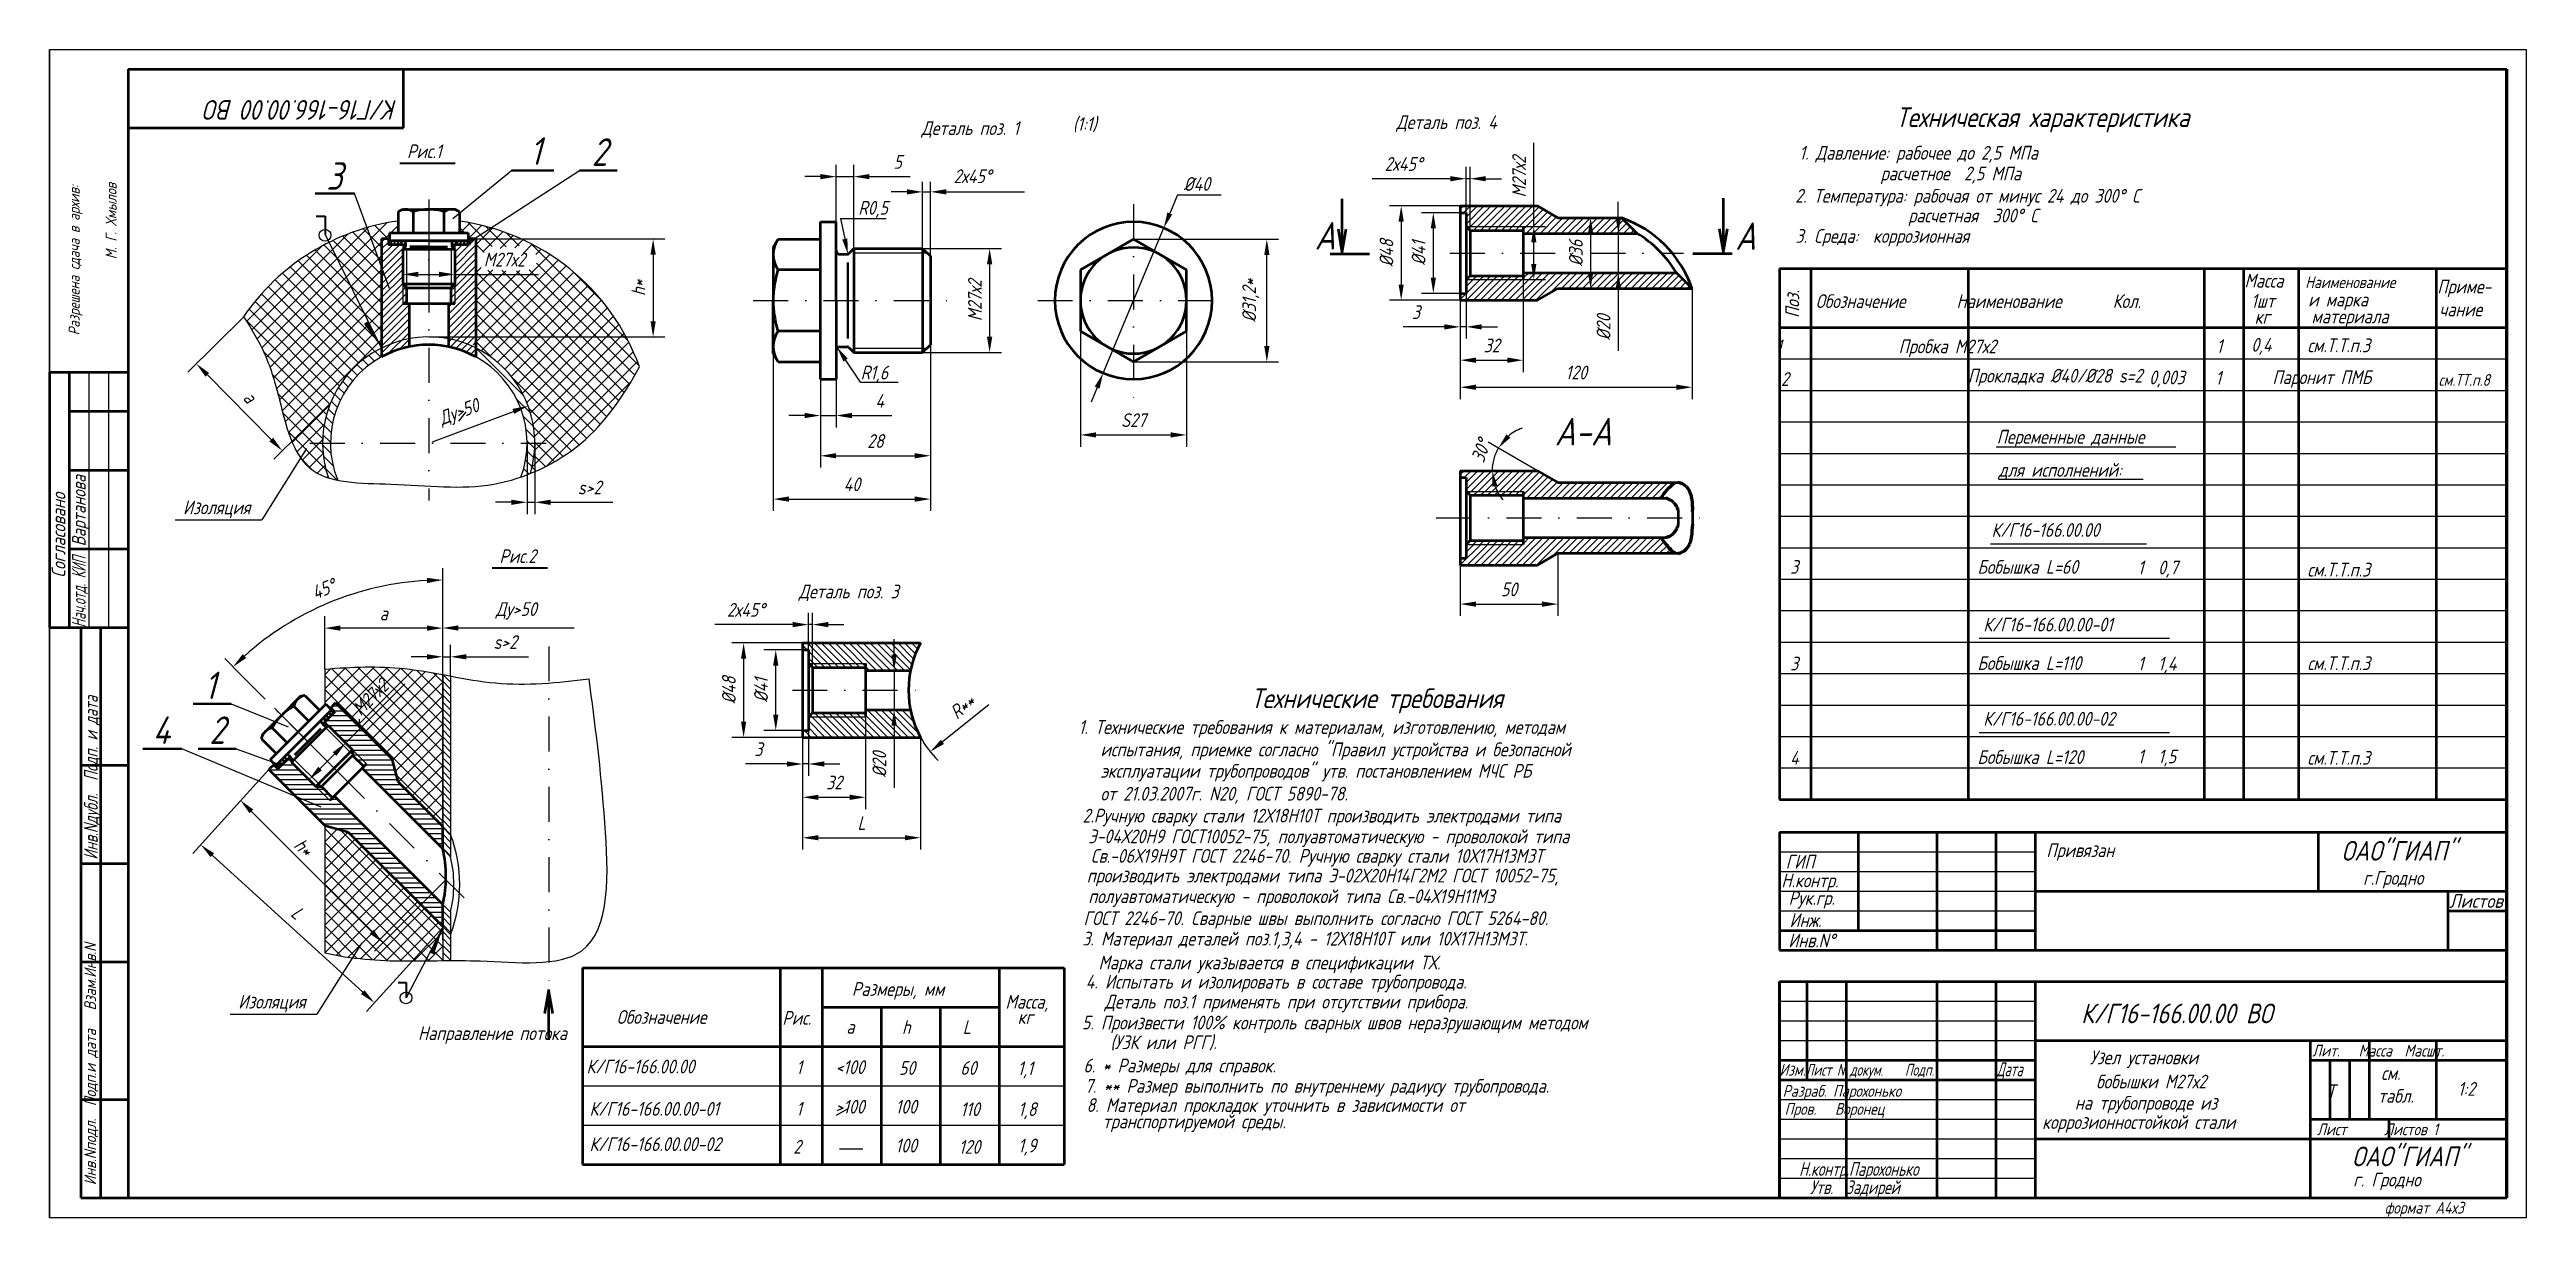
# Model space of a CAD drawing. Header units: inches. Extents: x 5939 to 6569, y -3365 to -3068.
import ezdxf
from ezdxf.enums import TextEntityAlignment as Align

# ---------------------------------------------------------------- set-up
doc = ezdxf.new("R2010")
doc.units = ezdxf.units.IN
doc.header["$LTSCALE"] = 0.7
doc.header["$MEASUREMENT"] = 0
doc.linetypes.add('DASHDOT', pattern=[25.4, 12.7, -6.35, 0, -6.35])
doc.layers.add('Слой1-05', color=7, linetype='Continuous')
doc.styles.get("Standard").update_dxf_attribs({"font": 'romand.shx', "width": 0.8, "oblique": 15, "height": 3.5})
doc.dimstyles.get("Standard").update_dxf_attribs({"dimtxt": 3.5, "dimasz": 4, "dimexe": 3, "dimexo": 0, "dimgap": 2, "dimtad": 1, "dimdsep": 46, "dimtxsty": 'Standard', "dimcen": 0.09, "dimaunit": 1, "dimadec": 3, "dimazin": 0, "dimtfac": 1, "dimtmove": 0, "dimatfit": 3, "dimfxl": 0.18, "dimtolj": 1, "dimtzin": 0, "dimlwd": 25, "dimlwe": 25, "dimarcsym": 0})
pattern_1 = [(45, (-659.6242, 290.9182), (-0.88388348, 0.88388348), [])]
pattern_2 = [(45, (-0.3815, -1.7245), (-0.88388348, 0.88388348), [])]
pattern_3 = [(0, (15.543, -7.1254), (3e-16, 1.25), [])]
pattern_4 = [(135, (0, -7.7466), (-1.76776695, -1.76776695), []), (225, (0, -7.7466), (1.76776695, -1.76776695), [])]

msp = doc.modelspace()

# ---------------------------------------------------------------- texts
at = {"linetype": 'Continuous', "lineweight": 25, "oblique": 15, "width": 0.8}
for s, p in [('  1                Пробка М27х2       ', (6374.144, -3144.986)), ('                         0,003  ', (6426.329, -3152.879)), ('                     1  0,7  ', (6430.871, -3201.219)), ('                     1  1,4  ', (6430.871, -3225.671)), ('                     1  1,5  ', (6430.871, -3249.263))]:
    msp.add_text(s, height=3.5, dxfattribs=at).set_placement(p)
at = {"color": 0, "linetype": 'Continuous', "lineweight": 25, "oblique": 15, "width": 0.8}
for s, p in [(' см.Т.Т.п.3', (6511.171, -3144.724)), ('        Паронит ПМБ', (6489.266, -3152.824)), (' см.Т.Т.п.3', (6511.171, -3201.764)), (' см.Т.Т.п.3', (6511.171, -3225.561)), (' см.Т.Т.п.3', (6511.171, -3249.609))]:
    msp.add_text(s, height=3.5, dxfattribs=at).set_placement(p)
at = {"color": 0, "linetype": 'Continuous', "lineweight": 25, "oblique": 15}
for s, width, p, p2 in [('Вартанова', 0.586962, (5947.933, -3194.092), (5947.933, -3175.994)), ('Нач.отд. КИП', 0.45245, (5947.933, -3214.745), (5947.933, -3196.647))]:
    msp.add_text(s, height=3.5, rotation=90, dxfattribs=dict(at, width=width)).set_placement(p, p2, align=Align.FIT)
at = {"linetype": 'Continuous', "oblique": 15, "width": 0.8}
for s, p in [('1. Технические требования к материалам, изготовлению, методам  ', (6200.476, -3241.794)), ('   испытания, приемке согласно "Правил устройства и безопасной      ', (6200.476, -3247.482)), ('   эксплуатации трубопроводов" утв. постановлением МЧС РБ     ', (6200.476, -3252.929)), ('   от 21.03.2007г. N20, ГОСТ 5890-78.     ', (6200.476, -3258.734)), ('2.Ручную сварку стали 12Х18Н10Т производить электродами типа  ', (6201.485, -3264.319)), ('  Э-04Х20Н9 ГОСТ10052-75, полуавтоматическую - проволокой типа  ', (6199.223, -3269.59)), ('   Св.-06Х19Н9Т ГОСТ 2246-70. Ручную сварку стали 10Х17Н13М3Т ', (6198.011, -3274.552)), ('    производить электродами типа Э-02Х20Н14Г2М2 ГОСТ 10052-75, ', (6195.125, -3279.562)), ('  полуавтоматическую - проволокой типа Св.-04Х19Н11М3   ', (6199.223, -3284.818)), ('  ГОСТ 2246-70. Сварные швы выполнить согласно ГОСТ 5264-80.', (6198.011, -3290.4)), ('3. Материал деталей поз.1,3,4 - 12Х18Н10Т или 10Х17Н13М3Т.', (6201.401, -3295.6)), ('  Марка стали указывается в спецификации ТХ.', (6201.821, -3301.674))]:
    msp.add_text(s, height=3.5, dxfattribs=at).set_placement(p)
at = {"linetype": 'Continuous', "lineweight": 25, "oblique": 15, "width": 0.632558}
msp.add_text('Листов', height=3.5, dxfattribs=at).set_placement((6549.119, -3286.013), (6562.719, -3286.013), align=Align.FIT)
at = {"lineweight": 40, "insert": (6027.26, -3085.594), "char_height": 5, "width": 94.79397, "attachment_point": 1, "rotation": 180}
msp.add_mtext('\\pt20,30,40,45;К/Г16-166.00.00 ВО', dxfattribs=at)
at = {"linetype": 'Continuous', "lineweight": 35, "char_height": 3.5, "attachment_point": 1}
for s, insert in [('Деталь поз. 1', (6160.506, -3085.972)), ('Деталь поз. 4', (6281.304, -3084.457)), ('Деталь поз. 3', (6129.289, -3203.808))]:
    msp.add_mtext_dynamic_manual_height_columns(s, width=95.41823, gutter_width=17.5, heights=[0], dxfattribs=dict(at, insert=insert))
at = {"linetype": 'Continuous', "lineweight": 35, "insert": (6199.013, -3084.934), "char_height": 3.5, "width": 10.15524, "attachment_point": 1}
msp.add_mtext('(1:1)', dxfattribs=at)
at = {"lineweight": 35, "attachment_point": 1}
for s, insert, char_height, width in [('Техническая характеристика', (6408.385, -3082.451), 5, 105.40123), ('1', (6060.871, -3090.062), 7, 8.75661), ('2', (6076.605, -3090.327), 7, 8.75661), ('3', (6009.125, -3096.409), 7, 8.75661), ('А', (6260.514, -3111.618), 7, 8.75661), ('А', (6367.468, -3111.706), 7, 8.75661), ('А-А', (6321.58, -3161.424), 7, 8.75661), ('1', (5978.097, -3225.93), 7, 8.75661), ('Технические требования', (6244.3, -3230.214), 5, 105.40123), ('4', (5964.959, -3237.337), 7, 8.75661), ('2', (5979.373, -3237.337), 7, 8.75661), ('ОАО"ГИАП"', (6521.669, -3269.008), 5, 36.17103), ('ОАО"ГИАП"', (6524.36, -3346.73), 5, 38.67839)]:
    msp.add_mtext(s, dxfattribs=dict(at, insert=insert, char_height=char_height, width=width))
at = {"lineweight": 35, "char_height": 3.5, "attachment_point": 1}
for s, width, insert in [('Рис.1', 69.66212, (6029.649, -3091.87)), ('Рис.2', 69.66212, (6053.157, -3194.829)), ('Узел установки ', 64.15695, (6457.701, -3322.301)), ('бобышки М27х2  ', 64.15695, (6459.271, -3328.436)), (' коррозионностойкой стали', 71.94518, (6443.7, -3338.742)), (' на трубопроводе из  ', 64.15695, (6452.02, -3333.848))]:
    msp.add_mtext_dynamic_manual_height_columns(s, width=width, gutter_width=17.5, heights=[0], dxfattribs=dict(at, insert=insert))
at = {"lineweight": 25}
for s, insert, char_height, width, attachment_point in [('1. Давление: рабочее до 2,5 МПа  ', (6383.772, -3092.253), 3.5, 196.05058, 1), ('2х45%%D', (6168.673, -3098.214), 3.5, 23.15072, 1), ('         расчетное  2,5 МПа  ', (6387.748, -3097.517), 3.5, 196.05058, 1), ('2. Температура: рабочая от минус 24 до 300%%D С ', (6382.738, -3103.191), 3.5, 121.02458, 1), ('            расчетная  300%%D С ', (6389.222, -3108.201), 3.5, 121.02458, 1), ('3. Среда:  коррозионная', (6382.792, -3113.408), 3.5, 121.02458, 1), ('г.Гродно', (6527.197, -3276.632), 3.5, 35.06273, 1), ('4. Испытать и изолировать в составе трубопровода.', (6202.268, -3303.044), 3.5, 200.57301, 1), ('5. Произвести 100% контроль сварных швов неразрушающим методом', (6201.308, -3313.434), 3.5, 200.57301, 1), ('Деталь поз.1 применять при отсутствии прибора.', (6207.091, -3308.115), 3.5, 154.94994, 1), ('(УЗК или РГГ).', (6208.552, -3318.452), 3.5, 91.1584, 1), ('6. * Размеры для справок.', (6201.706, -3324.372), 3.5, 197.17722, 1), ('Изм.{\\W0.7;Лист N докум.    Подп. }   ', (6378.752, -3325.697), 3, 68.85029, 1), ('{\\W0.6;Дата}', (6433.979, -3325.331), 3.5, 12.71206, 1), ('Лит.   Масса  Масшт.', (6514.252, -3320.825), 3, 50.99278, 1), ('7. ** Размер выполнить по внутреннему радиусу трубопровода.', (6202.062, -3329.552), 3.5, 159.03839, 1), ('Разраб. Парохонько', (6379.554, -3331.069), 3, 40.31304, 1), (' Т', (6516.086, -3330.925), 3.5, 7.17867, 1), ('табл.', (6530.965, -3332.096), 3.5, 17, 1), ('см.', (6531.765, -3326.296), 3.5, 17, 1), ('8. Материал прокладок уточнить в зависимости от ', (6202.482, -3334.419), 3.5, 159.03839, 1), ('   транспортируемой среды. ', (6201.024, -3338.581), 3.5, 159.03839, 1), ('Пров.   Воронец', (6380.044, -3335.644), 3, 67.33009, 1), ('Лист      Листов 1', (6515.446, -3340.841), 3, 50.00995, 1), ('{\\W0.7;Н.контр.Парохонько}', (6398.906, -3355.128), 3.5, 34.79045, 8), ('{\\W0.7;Утв.  Задирей}', (6397.901, -3357.549), 3.5, 40.3297, 5), ('г. Гродно', (6524.662, -3353.374), 3.5, 29.46206, 1), ('формат А4х3', (6532.67, -3360.773), 3, 35.05229, 1)]:
    msp.add_mtext(s, dxfattribs=dict(at, insert=insert, char_height=char_height, width=width, attachment_point=attachment_point))
at = {"lineweight": 25, "attachment_point": 1, "rotation": 90}
for s, insert, char_height, width in [('Разрешена сдача в архив:', (5943.583, -3140.422), 2.8, 175.84297), ('       М. Г. Хмылов', (5952.991, -3131.462), 2.8, 175.84297), ('{\\W0.7;Инв.Nдубл.  Подп. и дата}', (5947.502, -3273.77), 3.5, 77.54763), ('Инв.Nподл.  Подп.и дата   Взам.Инв.N', (5947.584, -3356.54), 3, 110.87527)]:
    msp.add_mtext(s, dxfattribs=dict(at, insert=insert, char_height=char_height, width=width))
at = {"lineweight": 25, "attachment_point": 1}
for s, width, insert, char_height in [('%%C40', 19.56846, (6227.181, -3100.18), 3.5), ('R0,5', 8.40581, (6144.437, -3106.243), 3.5), ('R1,6', 8.40581, (6145.039, -3148.145), 3.5), ('см.ТТ.п.8', 16.00405, (6546.392, -3150.272), 3), ('для исполнений:', 49.14622, (6434.431, -3172.903), 3.5), ('Изоляция', 27.87842, (5972.677, -3182.431), 3.5), ('3', 5.09366, (6381.452, -3197.564), 3.5), ('3', 5.09366, (6381.451, -3222.15), 3.5), ('4', 5.09366, (6381.451, -3246.097), 3.5), ('Размеры, мм', 34.17656, (6142.798, -3304.903), 3.5), ('Изоляция', 27.87842, (5986.725, -3308.13), 3.5), ('Рис.', 14.02617, (6125.113, -3312.246), 3.5), ('кг', 11.27701, (6184.971, -3312.027), 3.5), ('Направление потока', 43.67167, (6032.445, -3316.152), 3.5), ('а', 9.75961, (6141.394, -3314.547), 3.5), ('h', 10.14279, (6155.55, -3314.586), 3.5), ('L', 10.14279, (6171.007, -3314.586), 3.5), ('1', 9.53604, (6128.639, -3324.809), 3.5), ('<100', 11.60264, (6138.606, -3324.774), 3.5), ('50', 9.55239, (6154.781, -3324.985), 3.5), ('60', 9.55239, (6170.388, -3324.985), 3.5), ('1,1', 17.93994, (6184.944, -3325.073), 3.5), ('1', 9.53604, (6128.639, -3335.334), 3.5), ('>100', 11.60264, (6138.606, -3334.843), 3.5), ('100', 9.55239, (6153.881, -3334.837), 3.5), ('110', 9.55239, (6170.388, -3335.483), 3.5), ('1,8', 17.93994, (6185.108, -3335.453), 3.5), ('2', 9.53604, (6127.882, -3345.044), 3.5), ('100', 9.55239, (6153.881, -3344.716), 3.5), ('120', 9.55239, (6169.994, -3345.058), 3.5), ('1,9', 17.93994, (6185.108, -3344.707), 3.5)]:
    msp.add_mtext_dynamic_manual_height_columns(s, width=width, gutter_width=17.5, heights=[0], dxfattribs=dict(at, insert=insert, char_height=char_height))
at = {"linetype": 'Continuous', "lineweight": 25, "char_height": 3.5, "attachment_point": 1}
for s, insert, width in [('1', (6489.895, -3141.417), 4.76921), ('0,4', (6498.724, -3141.071), 10.29655), (' 2', (6377.265, -3149.786), 6.83965), ('Прокладка %%C40/%%C28 s=2', (6426.662, -3148.939), 71.54595), ('1', (6489.622, -3149.483), 4.76921), ('Привязан', (6446.619, -3269.613), 31.4), ('ГИП', (6380.319, -3272.533), 15.7), ('Н.контр.', (6379.219, -3277.293), 17.5), ('Рук.гр.', (6381.062, -3281.756), 13.53234), ('Инж.', (6381.303, -3287.393), 13.10106), ('Инв.N%%D', (6380.98, -3292.555), 13.69538), ('1:2', (6551.264, -3330.313), 8.54)]:
    msp.add_mtext(s, dxfattribs=dict(at, insert=insert, width=width))
at = {"color": 0, "linetype": 'Continuous', "lineweight": 25, "char_height": 3.5, "attachment_point": 1}
for s, width, insert in [('Переменные данные', 51.8, (6434.011, -3164.475)), ('К/Г16-166.00.00', 49.8, (6432.664, -3188.174)), ('Бобышка L=60', 53.4, (6429.082, -3197.57)), ('К/Г16-166.00.00-01', 49.8, (6430.577, -3212.225)), ('Бобышка L=110', 53.4, (6429.082, -3222.022)), ('К/Г16-166.00.00-02', 49.8, (6430.577, -3236.172)), ('Бобышка L=120', 53.4, (6429.082, -3245.914)), ('Обозначение', 53.1, (6082.999, -3312.02)), ('К/Г16-166.00.00', 49.8, (6075.299, -3324.611)), ('К/Г16-166.00.00-01', 49.8, (6076.072, -3335.378)), ('К/Г16-166.00.00-02', 49.8, (6076.072, -3344.352))]:
    msp.add_mtext_dynamic_manual_height_columns(s, width=width, gutter_width=17.5, heights=[0], dxfattribs=dict(at, insert=insert))
at = {"linetype": 'Continuous', "lineweight": 25, "insert": (5939.276, -3202.037), "char_height": 3.5, "width": 26.79347, "attachment_point": 1, "rotation": 90}
msp.add_mtext('Согласовано', dxfattribs=at)
at = {"lineweight": 25, "insert": (6057.434, -3210.51), "char_height": 3.5, "attachment_point": 5}
msp.add_mtext('\\A1;Ду>50', dxfattribs=at)
at = {"lineweight": 25, "insert": (6003.317, -3270.598), "char_height": 3.5, "attachment_point": 5, "rotation": 315}
msp.add_mtext('\\A1;h*', dxfattribs=at)
at = {"lineweight": 20, "insert": (6181.87, -3308.142), "char_height": 3.5, "width": 38.16195, "attachment_point": 1}
msp.add_mtext('Масса,  ', dxfattribs=at)
at = {"lineweight": 40, "insert": (6455.453, -3310.367), "char_height": 5, "width": 94.79397, "attachment_point": 1}
msp.add_mtext('К/Г16-166.00.00 ВО', dxfattribs=at)
at = {"layer": 'Слой1-05', "lineweight": 25, "oblique": 15, "width": 0.8}
for s, p in [('Масса', (6497.017, -3128.271)), ('1шт', (6498.672, -3133.42)), ('и марка', (6513.204, -3133.077)), ('Приме-', (6546.056, -3129.759)), ('кг', (6499.592, -3137.466)), ('материала', (6514.064, -3137.374)), ('чание', (6546.578, -3135.588))]:
    msp.add_text(s, height=3.5, dxfattribs=at).set_placement(p)
msp.add_text('Поз.', height=3.5, rotation=90, dxfattribs=at).set_placement((6383.772, -3136.003))
at = {"layer": 'Слой1-05', "linetype": 'Continuous', "lineweight": 25, "oblique": 15, "width": 0.8}
for s, height, p in [('Обозначение       Наименование       Кол. ', 3.5, (6387.961, -3133.478)), ('Наименование', 2.99985, (6512.461, -3128.413))]:
    msp.add_text(s, height=height, dxfattribs=at).set_placement(p)

# ---------------------------------------------------------------- blocks, each defined once
blk = doc.blocks.new('*D257')
at = {"color": 0, "lineweight": 25, "transparency": 16777216}
for p, q in [((6214.43, -3115.97), (6251.35, -3115.97)), ((6248.35, -3143.17), (6248.35, -3119.97)), ((6214.43, -3147.17), (6251.35, -3147.17))]:
    blk.add_line(p, q, dxfattribs=at)
for points in [[(6247.69, -3119.97), (6249.02, -3119.97), (6248.35, -3115.97)], [(6247.69, -3143.17), (6249.02, -3143.17), (6248.35, -3147.17)]]:
    blk.add_solid(points, dxfattribs=at)
at = {"layer": 'DEFPOINTS', "color": 0, "lineweight": 25, "transparency": 16777216}
for p in [(6214.43, -3115.97), (6248.35, -3115.97), (6214.43, -3147.17)]:
    blk.add_point(p, dxfattribs=at)
at = {"color": 0, "transparency": 16777216, "insert": (6244.27, -3131.57), "char_height": 3.5, "attachment_point": 5, "rotation": 90}
blk.add_mtext('\\A1;%%C31,2*', dxfattribs=at)
blk = doc.blocks.new('*D258')
at = {"color": 0, "lineweight": 25, "transparency": 16777216}
for p, q in [((6200.93, -3139.38), (6200.93, -3168.75)), ((6227.93, -3139.38), (6227.93, -3168.75)), ((6204.93, -3165.75), (6223.93, -3165.75))]:
    blk.add_line(p, q, dxfattribs=at)
for points in [[(6204.93, -3165.08), (6204.93, -3166.41), (6200.93, -3165.75)], [(6223.93, -3165.08), (6223.93, -3166.41), (6227.93, -3165.75)]]:
    blk.add_solid(points, dxfattribs=at)
at = {"layer": 'DEFPOINTS', "color": 0, "lineweight": 25, "transparency": 16777216}
for p in [(6200.93, -3139.38), (6227.93, -3139.38), (6227.93, -3165.75)]:
    blk.add_point(p, dxfattribs=at)
at = {"color": 0, "transparency": 16777216, "insert": (6214.43, -3162), "char_height": 3.5, "attachment_point": 5}
blk.add_mtext('\\A1;S27', dxfattribs=at)
blk = doc.blocks.new('*D259')
at = {"color": 0, "lineweight": 25, "transparency": 16777216}
for p, q in [((6160.8, -3118.35), (6180.84, -3118.35)), ((6177.84, -3122.35), (6177.84, -3140.79)), ((6160.8, -3144.79), (6180.84, -3144.79))]:
    blk.add_line(p, q, dxfattribs=at)
for points in [[(6177.17, -3122.35), (6178.51, -3122.35), (6177.84, -3118.35)], [(6177.17, -3140.79), (6178.51, -3140.79), (6177.84, -3144.79)]]:
    blk.add_solid(points, dxfattribs=at)
at = {"layer": 'DEFPOINTS', "color": 0, "lineweight": 25, "transparency": 16777216}
for p in [(6160.8, -3118.35), (6160.8, -3144.79), (6177.84, -3144.79)]:
    blk.add_point(p, dxfattribs=at)
at = {"color": 0, "lineweight": 25, "transparency": 16777216, "insert": (6174.09, -3131.57), "char_height": 3.5, "attachment_point": 5, "rotation": 90}
blk.add_mtext('\\A1;М27х2', dxfattribs=at)
blk = doc.blocks.new('*D260')
at = {"color": 0, "lineweight": 25, "transparency": 16777216}
for p, q in [((6122.8, -3143.26), (6122.8, -3185.07)), ((6162.8, -3142.82), (6162.8, -3185.07)), ((6126.8, -3182.07), (6158.8, -3182.07))]:
    blk.add_line(p, q, dxfattribs=at)
for points in [[(6126.8, -3181.4), (6126.8, -3182.74), (6122.8, -3182.07)], [(6158.8, -3181.4), (6158.8, -3182.74), (6162.8, -3182.07)]]:
    blk.add_solid(points, dxfattribs=at)
at = {"layer": 'DEFPOINTS', "color": 0, "lineweight": 25, "transparency": 16777216}
for p in [(6122.8, -3143.26), (6162.8, -3142.82), (6162.8, -3182.07)]:
    blk.add_point(p, dxfattribs=at)
at = {"color": 0, "lineweight": 25, "transparency": 16777216, "insert": (6142.8, -3178.32), "char_height": 3.5, "attachment_point": 5}
blk.add_mtext('\\A1;40', dxfattribs=at)
blk = doc.blocks.new('*D261')
at = {"color": 0, "lineweight": 25, "transparency": 16777216}
for p, q in [((6134.8, -3151.57), (6134.8, -3163.82)), ((6138.8, -3151.57), (6138.8, -3163.82)), ((6130.8, -3160.82), (6126.8, -3160.82)), ((6134.8, -3160.82), (6138.8, -3160.82)), ((6142.8, -3160.82), (6152.99, -3160.82))]:
    blk.add_line(p, q, dxfattribs=at)
for points in [[(6130.8, -3160.15), (6130.8, -3161.49), (6134.8, -3160.82)], [(6142.8, -3160.15), (6142.8, -3161.49), (6138.8, -3160.82)]]:
    blk.add_solid(points, dxfattribs=at)
at = {"layer": 'DEFPOINTS', "color": 0, "lineweight": 25, "transparency": 16777216}
for p in [(6134.8, -3151.57), (6138.8, -3151.57), (6138.8, -3160.82)]:
    blk.add_point(p, dxfattribs=at)
at = {"color": 0, "lineweight": 25, "transparency": 16777216, "insert": (6149.89, -3157.07), "char_height": 3.5, "attachment_point": 5}
blk.add_mtext('\\A1;4', dxfattribs=at)
blk = doc.blocks.new('*D262')
at = {"color": 0, "lineweight": 25, "transparency": 16777216}
for p, q in [((6162.8, -3142.82), (6162.8, -3174.05)), ((6134.8, -3151.57), (6134.8, -3174.05)), ((6138.8, -3171.05), (6158.8, -3171.05))]:
    blk.add_line(p, q, dxfattribs=at)
for points in [[(6138.8, -3170.38), (6138.8, -3171.71), (6134.8, -3171.05)], [(6158.8, -3170.38), (6158.8, -3171.71), (6162.8, -3171.05)]]:
    blk.add_solid(points, dxfattribs=at)
at = {"layer": 'DEFPOINTS', "color": 0, "lineweight": 25, "transparency": 16777216}
for p in [(6162.8, -3142.82), (6134.8, -3151.57), (6162.8, -3171.05)]:
    blk.add_point(p, dxfattribs=at)
at = {"color": 0, "lineweight": 25, "transparency": 16777216, "insert": (6148.8, -3167.3), "char_height": 3.5, "attachment_point": 5}
blk.add_mtext('\\A1;28', dxfattribs=at)
blk = doc.blocks.new('*D263')
at = {"color": 0, "lineweight": 25, "transparency": 16777216}
for p, q in [((6138.8, -3111.57), (6138.8, -3097.07)), ((6143.27, -3118.35), (6143.27, -3097.07)), ((6134.8, -3100.07), (6130.8, -3100.07)), ((6138.8, -3100.07), (6143.27, -3100.07)), ((6147.27, -3100.07), (6157.63, -3100.07))]:
    blk.add_line(p, q, dxfattribs=at)
for points in [[(6134.8, -3099.4), (6134.8, -3100.73), (6138.8, -3100.07)], [(6147.27, -3099.4), (6147.27, -3100.73), (6143.27, -3100.07)]]:
    blk.add_solid(points, dxfattribs=at)
at = {"layer": 'DEFPOINTS', "color": 0, "lineweight": 25, "transparency": 16777216}
for p in [(6143.27, -3100.07), (6138.8, -3111.57), (6143.27, -3118.35)]:
    blk.add_point(p, dxfattribs=at)
at = {"color": 0, "lineweight": 25, "transparency": 16777216, "insert": (6154.45, -3096.32), "char_height": 3.5, "attachment_point": 5}
blk.add_mtext('\\A1;5', dxfattribs=at)
blk = doc.blocks.new('*D265')
at = {"color": 0, "lineweight": 25, "transparency": 16777216}
for p, q in [((6130.28, -3220.41), (6120.45, -3220.41)), ((6123.45, -3236.91), (6123.45, -3224.41)), ((6130.28, -3240.91), (6120.45, -3240.91))]:
    blk.add_line(p, q, dxfattribs=at)
for points in [[(6122.78, -3224.41), (6124.11, -3224.41), (6123.45, -3220.41)], [(6122.78, -3236.91), (6124.11, -3236.91), (6123.45, -3240.91)]]:
    blk.add_solid(points, dxfattribs=at)
at = {"layer": 'DEFPOINTS', "color": 0, "lineweight": 25, "transparency": 16777216}
for p in [(6123.45, -3220.41), (6130.28, -3220.41), (6130.28, -3240.91)]:
    blk.add_point(p, dxfattribs=at)
at = {"color": 0, "lineweight": 25, "transparency": 16777216, "insert": (6119.7, -3230.66), "char_height": 3.5, "attachment_point": 5, "rotation": 90}
blk.add_mtext('\\A1;%%C41', dxfattribs=at)
blk = doc.blocks.new('*D266')
at = {"color": 0, "lineweight": 25, "transparency": 16777216}
for p, q in [((6130.28, -3240.91), (6130.28, -3252.43)), ((6131.78, -3240.91), (6131.78, -3252.43)), ((6126.28, -3249.43), (6115.79, -3249.43)), ((6131.78, -3249.43), (6130.28, -3249.43)), ((6135.78, -3249.43), (6139.78, -3249.43))]:
    blk.add_line(p, q, dxfattribs=at)
for points in [[(6126.28, -3248.76), (6126.28, -3250.1), (6130.28, -3249.43)], [(6135.78, -3248.76), (6135.78, -3250.1), (6131.78, -3249.43)]]:
    blk.add_solid(points, dxfattribs=at)
at = {"layer": 'DEFPOINTS', "color": 0, "lineweight": 25, "transparency": 16777216}
for p in [(6130.28, -3240.91), (6131.78, -3240.91), (6130.28, -3249.43)]:
    blk.add_point(p, dxfattribs=at)
at = {"color": 0, "lineweight": 25, "transparency": 16777216, "insert": (6119.03, -3245.68), "char_height": 3.5, "attachment_point": 5}
blk.add_mtext('\\A1;3', dxfattribs=at)
blk = doc.blocks.new('*D267')
at = {"color": 0, "lineweight": 25, "transparency": 16777216}
for p, q in [((6130.28, -3242.66), (6130.28, -3271.19)), ((6160.28, -3242.66), (6160.28, -3271.19)), ((6134.28, -3268.19), (6156.28, -3268.19))]:
    blk.add_line(p, q, dxfattribs=at)
for points in [[(6134.28, -3267.52), (6134.28, -3268.85), (6130.28, -3268.19)], [(6156.28, -3267.52), (6156.28, -3268.85), (6160.28, -3268.19)]]:
    blk.add_solid(points, dxfattribs=at)
at = {"layer": 'DEFPOINTS', "color": 0, "lineweight": 25, "transparency": 16777216}
for p in [(6130.28, -3242.66), (6160.28, -3242.66), (6160.28, -3268.19)]:
    blk.add_point(p, dxfattribs=at)
at = {"color": 0, "lineweight": 25, "transparency": 16777216, "insert": (6145.28, -3264.44), "char_height": 3.5, "attachment_point": 5}
blk.add_mtext('\\A1;L', dxfattribs=at)
blk = doc.blocks.new('*D268')
at = {"color": 0, "lineweight": 25, "transparency": 16777216}
for p, q in [((6153.55, -3221.66), (6153.55, -3217.66)), ((6157.72, -3225.66), (6150.55, -3225.66)), ((6153.55, -3225.66), (6153.55, -3235.66)), ((6157.72, -3235.66), (6150.55, -3235.66)), ((6153.55, -3239.66), (6153.55, -3255.49))]:
    blk.add_line(p, q, dxfattribs=at)
for points in [[(6152.88, -3221.66), (6154.22, -3221.66), (6153.55, -3225.66)], [(6152.88, -3239.66), (6154.22, -3239.66), (6153.55, -3235.66)]]:
    blk.add_solid(points, dxfattribs=at)
at = {"layer": 'DEFPOINTS', "color": 0, "lineweight": 25, "transparency": 16777216}
for p in [(6157.72, -3225.66), (6153.55, -3235.66), (6157.72, -3235.66)]:
    blk.add_point(p, dxfattribs=at)
at = {"color": 0, "lineweight": 25, "transparency": 16777216, "insert": (6149.8, -3249.57), "char_height": 3.5, "attachment_point": 5, "rotation": 90}
blk.add_mtext('\\A1;%%C20', dxfattribs=at)
blk = doc.blocks.new('*D264')
at = {"color": 0, "lineweight": 25, "transparency": 16777216}
blk.add_line((6177.62, -3234.35), (6165.84, -3243.81), dxfattribs=at)
blk.add_arc((6182.21, -3230.66), 25, 208.6854, 225.65501, dxfattribs=at)
blk.add_solid([(6165.42, -3243.29), (6166.26, -3244.33), (6162.72, -3246.32)], dxfattribs=at)
at = {"layer": 'DEFPOINTS', "color": 0, "lineweight": 25, "transparency": 16777216}
for p in [(6182.21, -3230.66), (6162.72, -3246.32)]:
    blk.add_point(p, dxfattribs=at)
at = {"color": 0, "lineweight": 25, "transparency": 16777216, "insert": (6170.94, -3234.9), "char_height": 3.5, "attachment_point": 5, "rotation": 38.77952}
blk.add_mtext('\\A1;R**', dxfattribs=at)
blk = doc.blocks.new('*D269')
at = {"color": 0, "lineweight": 25, "transparency": 16777216}
for p, q in [((6146.28, -3237.41), (6146.28, -3260.9)), ((6130.28, -3240.91), (6130.28, -3260.9)), ((6134.28, -3257.9), (6142.28, -3257.9))]:
    blk.add_line(p, q, dxfattribs=at)
for points in [[(6134.28, -3257.24), (6134.28, -3258.57), (6130.28, -3257.9)], [(6142.28, -3257.24), (6142.28, -3258.57), (6146.28, -3257.9)]]:
    blk.add_solid(points, dxfattribs=at)
at = {"layer": 'DEFPOINTS', "color": 0, "lineweight": 25, "transparency": 16777216}
for p in [(6146.28, -3237.41), (6130.28, -3240.91), (6146.28, -3257.9)]:
    blk.add_point(p, dxfattribs=at)
at = {"color": 0, "lineweight": 25, "transparency": 16777216, "insert": (6138.28, -3254.15), "char_height": 3.5, "attachment_point": 5}
blk.add_mtext('\\A1;32', dxfattribs=at)
blk = doc.blocks.new('*D270')
at = {"color": 0, "lineweight": 25, "transparency": 16777216}
blk.add_line((6036.11, -3167.48), (6056.72, -3159.76), dxfattribs=at)
blk.add_solid([(6056.48, -3159.14), (6056.95, -3160.39), (6060.46, -3158.36)], dxfattribs=at)
at = {"layer": 'DEFPOINTS', "color": 0, "lineweight": 25, "transparency": 16777216}
for p in [(6060.46, -3158.36), (6035.18, -3167.83)]:
    blk.add_point(p, dxfattribs=at)
at = {"color": 0, "lineweight": 25, "transparency": 16777216, "insert": (6043.02, -3160.26), "char_height": 3.5, "attachment_point": 5, "rotation": 20.51678}
blk.add_mtext('\\A1;Ду>50', dxfattribs=at)
blk = doc.blocks.new('*D271')
at = {"color": 0, "lineweight": 25, "transparency": 16777216}
for p, q in [((6028.57, -3127.39), (6028.57, -3121.92)), ((6041.78, -3127.4), (6041.78, -3121.92)), ((6032.57, -3124.92), (6037.78, -3124.92)), ((6041.78, -3124.92), (6063.08, -3124.92))]:
    blk.add_line(p, q, dxfattribs=at)
for points in [[(6032.57, -3124.25), (6032.57, -3125.58), (6028.57, -3124.92)], [(6037.78, -3124.25), (6037.78, -3125.58), (6041.78, -3124.92)]]:
    blk.add_solid(points, dxfattribs=at)
at = {"layer": 'DEFPOINTS', "color": 0, "lineweight": 25, "transparency": 16777216}
for p in [(6028.57, -3127.39), (6041.78, -3124.92), (6041.78, -3127.4)]:
    blk.add_point(p, dxfattribs=at)
at = {"color": 0, "lineweight": 25, "transparency": 16777216, "insert": (6054.43, -3121.17), "char_height": 3.5, "attachment_point": 5}
blk.add_mtext('\\A1;М27х2', dxfattribs=at)
blk = doc.blocks.new('*D272')
at = {"color": 0, "lineweight": 25, "transparency": 16777216}
for p, q in [((6047.18, -3115.89), (6095.25, -3115.89)), ((6092.25, -3119.89), (6092.25, -3136.83)), ((6035.18, -3140.83), (6095.25, -3140.83))]:
    blk.add_line(p, q, dxfattribs=at)
for points in [[(6091.59, -3119.89), (6092.92, -3119.89), (6092.25, -3115.89)], [(6091.59, -3136.83), (6092.92, -3136.83), (6092.25, -3140.83)]]:
    blk.add_solid(points, dxfattribs=at)
at = {"layer": 'DEFPOINTS', "color": 0, "lineweight": 25, "transparency": 16777216}
for p in [(6047.18, -3115.89), (6035.18, -3140.83), (6092.25, -3140.83)]:
    blk.add_point(p, dxfattribs=at)
at = {"color": 0, "lineweight": 25, "transparency": 16777216, "insert": (6088.5, -3128.36), "char_height": 3.5, "attachment_point": 5, "rotation": 90}
blk.add_mtext('\\A1;h*', dxfattribs=at)
blk = doc.blocks.new('*D273')
at = {"color": 0, "lineweight": 25, "transparency": 16777216}
for p, q in [((6060.18, -3167.83), (6060.18, -3185.88)), ((6062.18, -3167.83), (6062.18, -3185.88)), ((6056.18, -3182.88), (6052.18, -3182.88)), ((6060.18, -3182.88), (6062.18, -3182.88)), ((6066.18, -3182.88), (6082, -3182.88))]:
    blk.add_line(p, q, dxfattribs=at)
for points in [[(6056.18, -3182.21), (6056.18, -3183.55), (6060.18, -3182.88)], [(6066.18, -3182.21), (6066.18, -3183.55), (6062.18, -3182.88)]]:
    blk.add_solid(points, dxfattribs=at)
at = {"layer": 'DEFPOINTS', "color": 0, "lineweight": 25, "transparency": 16777216}
for p in [(6060.18, -3167.83), (6062.18, -3167.83), (6062.18, -3182.88)]:
    blk.add_point(p, dxfattribs=at)
at = {"color": 0, "lineweight": 25, "transparency": 16777216, "insert": (6076.09, -3179.13), "char_height": 3.5, "attachment_point": 5}
blk.add_mtext('\\A1;s>2', dxfattribs=at)
blk = doc.blocks.new('*D274')
at = {"color": 0, "lineweight": 25, "transparency": 16777216}
for p, q in [((5988.12, -3135.73), (5973.93, -3149.75)), ((5978.88, -3150.48), (5995.14, -3166.94)), ((6010, -3157.88), (5995.81, -3171.9))]:
    blk.add_line(p, q, dxfattribs=at)
for points in [[(5979.35, -3150.02), (5978.4, -3150.95), (5976.07, -3147.64)], [(5995.61, -3166.47), (5994.66, -3167.41), (5997.95, -3169.79)]]:
    blk.add_solid(points, dxfattribs=at)
at = {"layer": 'DEFPOINTS', "color": 0, "lineweight": 25, "transparency": 16777216}
for p in [(5988.12, -3135.73), (6010, -3157.88), (5997.95, -3169.79)]:
    blk.add_point(p, dxfattribs=at)
at = {"color": 0, "lineweight": 25, "transparency": 16777216, "insert": (5989.67, -3156.08), "char_height": 3.5, "attachment_point": 5, "rotation": 314.64859}
blk.add_mtext('\\A1;а', dxfattribs=at)
blk = doc.blocks.new('*D275')
at = {"color": 0, "lineweight": 25, "transparency": 16777216}
for p, q in [((6130.28, -3218.66), (6112.27, -3218.66)), ((6115.27, -3222.66), (6115.27, -3238.66)), ((6130.28, -3242.66), (6112.27, -3242.66))]:
    blk.add_line(p, q, dxfattribs=at)
for points in [[(6114.6, -3222.66), (6115.94, -3222.66), (6115.27, -3218.66)], [(6114.6, -3238.66), (6115.94, -3238.66), (6115.27, -3242.66)]]:
    blk.add_solid(points, dxfattribs=at)
at = {"layer": 'DEFPOINTS', "color": 0, "lineweight": 25, "transparency": 16777216}
for p in [(6130.28, -3218.66), (6115.27, -3242.66), (6130.28, -3242.66)]:
    blk.add_point(p, dxfattribs=at)
at = {"color": 0, "lineweight": 25, "transparency": 16777216, "insert": (6111.52, -3230.66), "char_height": 3.5, "attachment_point": 5, "rotation": 90}
blk.add_mtext('\\A1;%%C48', dxfattribs=at)
blk = doc.blocks.new('*D284')
at = {"color": 0, "lineweight": 25, "transparency": 16777216}
for p, q in [((6297.53, -3109.25), (6287.7, -3109.25)), ((6290.7, -3125.75), (6290.7, -3113.25)), ((6297.53, -3129.75), (6287.7, -3129.75))]:
    blk.add_line(p, q, dxfattribs=at)
for points in [[(6290.03, -3113.25), (6291.37, -3113.25), (6290.7, -3109.25)], [(6290.03, -3125.75), (6291.37, -3125.75), (6290.7, -3129.75)]]:
    blk.add_solid(points, dxfattribs=at)
at = {"layer": 'DEFPOINTS', "color": 0, "lineweight": 25, "transparency": 16777216}
for p in [(6290.7, -3109.25), (6297.53, -3109.25), (6297.53, -3129.75)]:
    blk.add_point(p, dxfattribs=at)
at = {"color": 0, "lineweight": 25, "transparency": 16777216, "insert": (6286.95, -3119.5), "char_height": 3.5, "attachment_point": 5, "rotation": 90}
blk.add_mtext('\\A1;%%C41', dxfattribs=at)
blk = doc.blocks.new('*D285')
at = {"color": 0, "lineweight": 25, "transparency": 16777216}
for p, q in [((6297.53, -3129.75), (6297.53, -3141.27)), ((6299.03, -3129.75), (6299.03, -3141.27)), ((6293.53, -3138.27), (6283.04, -3138.27)), ((6299.03, -3138.27), (6297.53, -3138.27)), ((6303.03, -3138.27), (6307.03, -3138.27))]:
    blk.add_line(p, q, dxfattribs=at)
for points in [[(6293.53, -3137.61), (6293.53, -3138.94), (6297.53, -3138.27)], [(6303.03, -3137.61), (6303.03, -3138.94), (6299.03, -3138.27)]]:
    blk.add_solid(points, dxfattribs=at)
at = {"layer": 'DEFPOINTS', "color": 0, "lineweight": 25, "transparency": 16777216}
for p in [(6297.53, -3129.75), (6299.03, -3129.75), (6297.53, -3138.27)]:
    blk.add_point(p, dxfattribs=at)
at = {"color": 0, "lineweight": 25, "transparency": 16777216, "insert": (6286.29, -3134.52), "char_height": 3.5, "attachment_point": 5}
blk.add_mtext('\\A1;3', dxfattribs=at)
blk = doc.blocks.new('*D286')
at = {"color": 0, "lineweight": 25, "transparency": 16777216}
for p, q in [((6297.53, -3107.5), (6279.52, -3107.5)), ((6282.52, -3111.5), (6282.52, -3127.5)), ((6297.53, -3131.5), (6279.52, -3131.5))]:
    blk.add_line(p, q, dxfattribs=at)
for points in [[(6281.86, -3111.5), (6283.19, -3111.5), (6282.52, -3107.5)], [(6281.86, -3127.5), (6283.19, -3127.5), (6282.52, -3131.5)]]:
    blk.add_solid(points, dxfattribs=at)
at = {"layer": 'DEFPOINTS', "color": 0, "lineweight": 25, "transparency": 16777216}
for p in [(6297.53, -3107.5), (6282.52, -3131.5), (6297.53, -3131.5)]:
    blk.add_point(p, dxfattribs=at)
at = {"color": 0, "lineweight": 25, "transparency": 16777216, "insert": (6278.77, -3119.5), "char_height": 3.5, "attachment_point": 5, "rotation": 90}
blk.add_mtext('\\A1;%%C48', dxfattribs=at)
blk = doc.blocks.new('*D287')
at = {"color": 0, "lineweight": 25, "transparency": 16777216}
for p, q in [((6297.53, -3129.75), (6297.53, -3141.27)), ((6299.03, -3129.75), (6299.03, -3141.27)), ((6293.53, -3138.27), (6283.04, -3138.27)), ((6299.03, -3138.27), (6297.53, -3138.27)), ((6303.03, -3138.27), (6307.03, -3138.27))]:
    blk.add_line(p, q, dxfattribs=at)
for points in [[(6293.53, -3137.61), (6293.53, -3138.94), (6297.53, -3138.27)], [(6303.03, -3137.61), (6303.03, -3138.94), (6299.03, -3138.27)]]:
    blk.add_solid(points, dxfattribs=at)
at = {"layer": 'DEFPOINTS', "color": 0, "lineweight": 25, "transparency": 16777216}
for p in [(6297.53, -3129.75), (6299.03, -3129.75), (6297.53, -3138.27)]:
    blk.add_point(p, dxfattribs=at)
at = {"color": 0, "lineweight": 25, "transparency": 16777216, "insert": (6286.29, -3134.52), "char_height": 3.5, "attachment_point": 5}
blk.add_mtext('\\A1;3', dxfattribs=at)
blk = doc.blocks.new('*D288')
at = {"color": 0, "lineweight": 25, "transparency": 16777216}
for p, q in [((6297.53, -3129.75), (6297.53, -3149.75)), ((6313.53, -3126.25), (6313.53, -3149.75)), ((6301.53, -3146.75), (6309.53, -3146.75))]:
    blk.add_line(p, q, dxfattribs=at)
for points in [[(6301.53, -3146.08), (6301.53, -3147.41), (6297.53, -3146.75)], [(6309.53, -3146.08), (6309.53, -3147.41), (6313.53, -3146.75)]]:
    blk.add_solid(points, dxfattribs=at)
at = {"layer": 'DEFPOINTS', "color": 0, "lineweight": 25, "transparency": 16777216}
for p in [(6297.53, -3129.75), (6313.53, -3126.25), (6313.53, -3146.75)]:
    blk.add_point(p, dxfattribs=at)
at = {"color": 0, "lineweight": 25, "transparency": 16777216, "insert": (6305.53, -3143), "char_height": 3.5, "attachment_point": 5}
blk.add_mtext('\\A1;32', dxfattribs=at)
blk = doc.blocks.new('*D289')
at = {"color": 0, "lineweight": 25, "transparency": 16777216}
for p, q in [((6322.38, -3110.5), (6333.7, -3110.5)), ((6330.7, -3114.5), (6330.7, -3124.5)), ((6322.38, -3128.5), (6333.7, -3128.5))]:
    blk.add_line(p, q, dxfattribs=at)
for points in [[(6330.03, -3114.5), (6331.36, -3114.5), (6330.7, -3110.5)], [(6330.03, -3124.5), (6331.36, -3124.5), (6330.7, -3128.5)]]:
    blk.add_solid(points, dxfattribs=at)
at = {"layer": 'DEFPOINTS', "color": 0, "lineweight": 25, "transparency": 16777216}
for p in [(6322.38, -3110.5), (6322.38, -3128.5), (6330.7, -3128.5)]:
    blk.add_point(p, dxfattribs=at)
at = {"color": 0, "lineweight": 25, "transparency": 16777216, "insert": (6326.95, -3119.5), "char_height": 3.5, "attachment_point": 5, "rotation": 90}
blk.add_mtext('\\A1;%%C36', dxfattribs=at)
blk = doc.blocks.new('*D290')
at = {"color": 0, "lineweight": 25, "transparency": 16777216}
for p, q in [((6316.25, -3112.75), (6316.25, -3091.46)), ((6307.23, -3112.75), (6319.25, -3112.75)), ((6316.25, -3122.25), (6316.25, -3116.75)), ((6307.23, -3126.25), (6319.25, -3126.25))]:
    blk.add_line(p, q, dxfattribs=at)
for points in [[(6315.58, -3116.75), (6316.92, -3116.75), (6316.25, -3112.75)], [(6315.58, -3122.25), (6316.92, -3122.25), (6316.25, -3126.25)]]:
    blk.add_solid(points, dxfattribs=at)
at = {"layer": 'DEFPOINTS', "color": 0, "lineweight": 25, "transparency": 16777216}
for p in [(6307.23, -3112.75), (6307.23, -3126.25), (6316.25, -3126.25)]:
    blk.add_point(p, dxfattribs=at)
at = {"color": 0, "lineweight": 25, "transparency": 16777216, "insert": (6312.5, -3100.11), "char_height": 3.5, "attachment_point": 5, "rotation": 90}
blk.add_mtext('\\A1;М27х2', dxfattribs=at)
blk = doc.blocks.new('*D291')
at = {"color": 0, "lineweight": 25, "transparency": 16777216}
for p, q in [((6297.53, -3198.85), (6297.53, -3211.77)), ((6322.38, -3195.85), (6322.38, -3211.77)), ((6301.53, -3208.77), (6318.38, -3208.77))]:
    blk.add_line(p, q, dxfattribs=at)
for points in [[(6301.53, -3208.11), (6301.53, -3209.44), (6297.53, -3208.77)], [(6318.38, -3208.11), (6318.38, -3209.44), (6322.38, -3208.77)]]:
    blk.add_solid(points, dxfattribs=at)
at = {"layer": 'DEFPOINTS', "color": 0, "lineweight": 25, "transparency": 16777216}
for p in [(6297.53, -3198.85), (6322.38, -3195.85), (6322.38, -3208.77)]:
    blk.add_point(p, dxfattribs=at)
at = {"color": 0, "lineweight": 25, "transparency": 16777216, "insert": (6309.96, -3205.02), "char_height": 3.5, "attachment_point": 5}
blk.add_mtext('\\A1;50', dxfattribs=at)
blk = doc.blocks.new('*D292')
at = {"color": 0, "lineweight": 25, "transparency": 16777216}
blk.add_line((6317.19, -3174.85), (6304.62, -3167.59), dxfattribs=at)
for start, end in [(109.98861, 129.99431), (150, 180), (200.00569, 220.01139)]:
    blk.add_arc((6317.19, -3174.85), 11.51, start, end, dxfattribs=at)
for points in [[(6310.3, -3166.45), (6309.28, -3165.6), (6307.22, -3169.09)], [(6305.71, -3178.9), (6307.02, -3178.67), (6305.67, -3174.85)]]:
    blk.add_solid(points, dxfattribs=at)
at = {"layer": 'DEFPOINTS', "color": 0, "lineweight": 25, "transparency": 16777216}
for p in [(6297.53, -3174.85), (6305.85, -3172.85), (6317.19, -3174.85), (6317.19, -3174.85), (6322.38, -3177.85)]:
    blk.add_point(p, dxfattribs=at)
at = {"color": 0, "lineweight": 25, "transparency": 16777216, "insert": (6302.78, -3169.81), "char_height": 3.5, "attachment_point": 5, "rotation": 70.74005}
blk.add_mtext('\\A1;30%%D', dxfattribs=at)
blk = doc.blocks.new('*D293')
at = {"color": 0, "lineweight": 25, "transparency": 16777216}
for p, q in [((6131.78, -3223.91), (6131.78, -3210.98)), ((6132.78, -3224.91), (6132.78, -3210.98)), ((6127.78, -3213.98), (6107.91, -3213.98)), ((6132.78, -3213.98), (6131.78, -3213.98)), ((6136.78, -3213.98), (6140.78, -3213.98))]:
    blk.add_line(p, q, dxfattribs=at)
for points in [[(6127.78, -3213.31), (6127.78, -3214.65), (6131.78, -3213.98)], [(6136.78, -3213.31), (6136.78, -3214.65), (6132.78, -3213.98)]]:
    blk.add_solid(points, dxfattribs=at)
at = {"layer": 'DEFPOINTS', "color": 0, "lineweight": 25, "transparency": 16777216}
for p in [(6131.78, -3213.98), (6131.78, -3223.91), (6132.78, -3224.91)]:
    blk.add_point(p, dxfattribs=at)
at = {"color": 0, "lineweight": 25, "transparency": 16777216, "insert": (6115.84, -3210.23), "char_height": 3.5, "attachment_point": 5}
blk.add_mtext('\\A1;2х45%%D', dxfattribs=at)
blk = doc.blocks.new('*D294')
at = {"color": 0, "lineweight": 25, "transparency": 16777216}
for p, q in [((6299.03, -3112.75), (6299.03, -3097.59)), ((6300.03, -3113.75), (6300.03, -3097.59)), ((6295.03, -3100.59), (6275.16, -3100.59)), ((6300.03, -3100.59), (6299.03, -3100.59)), ((6304.03, -3100.59), (6308.03, -3100.59))]:
    blk.add_line(p, q, dxfattribs=at)
for points in [[(6295.03, -3099.93), (6295.03, -3101.26), (6299.03, -3100.59)], [(6304.03, -3099.93), (6304.03, -3101.26), (6300.03, -3100.59)]]:
    blk.add_solid(points, dxfattribs=at)
at = {"layer": 'DEFPOINTS', "color": 0, "lineweight": 25, "transparency": 16777216}
for p in [(6299.03, -3100.59), (6299.03, -3112.75), (6300.03, -3113.75)]:
    blk.add_point(p, dxfattribs=at)
at = {"color": 0, "lineweight": 25, "transparency": 16777216, "insert": (6283.1, -3096.84), "char_height": 3.5, "attachment_point": 5}
blk.add_mtext('\\A1;2х45%%D', dxfattribs=at)
blk = doc.blocks.new('*D295')
at = {"color": 0, "lineweight": 25, "transparency": 16777216}
for p, q in [((6337.75, -3110.5), (6337.75, -3106.5)), ((6342.53, -3114.5), (6334.75, -3114.5)), ((6337.75, -3114.5), (6337.75, -3124.5)), ((6352.53, -3124.5), (6334.75, -3124.5)), ((6337.75, -3128.5), (6337.75, -3144.33))]:
    blk.add_line(p, q, dxfattribs=at)
for points in [[(6337.08, -3110.5), (6338.41, -3110.5), (6337.75, -3114.5)], [(6337.08, -3128.5), (6338.41, -3128.5), (6337.75, -3124.5)]]:
    blk.add_solid(points, dxfattribs=at)
at = {"layer": 'DEFPOINTS', "color": 0, "lineweight": 25, "transparency": 16777216}
for p in [(6342.53, -3114.5), (6337.75, -3124.5), (6352.53, -3124.5)]:
    blk.add_point(p, dxfattribs=at)
at = {"color": 0, "lineweight": 25, "transparency": 16777216, "insert": (6334, -3138.42), "char_height": 3.5, "attachment_point": 5, "rotation": 90}
blk.add_mtext('\\A1;%%C20', dxfattribs=at)
blk = doc.blocks.new('*D298')
at = {"color": 0, "lineweight": 25, "transparency": 16777216}
for p, q in [((6014.07, -3244.07), (6029.13, -3229.01)), ((6015.82, -3245.82), (6011.95, -3241.95)), ((6007.55, -3250.59), (6011.24, -3246.9)), ((6006.48, -3255.17), (6002.6, -3251.29))]:
    blk.add_line(p, q, dxfattribs=at)
for points in [[(6010.77, -3246.43), (6011.71, -3247.37), (6014.07, -3244.07)], [(6007.08, -3250.12), (6008.02, -3251.06), (6004.72, -3253.42)]]:
    blk.add_solid(points, dxfattribs=at)
at = {"layer": 'DEFPOINTS', "color": 0, "lineweight": 25, "transparency": 16777216}
for p in [(6014.07, -3244.07), (6015.82, -3245.82), (6006.48, -3255.17)]:
    blk.add_point(p, dxfattribs=at)
at = {"color": 0, "lineweight": 25, "transparency": 16777216, "insert": (6020.36, -3232.48), "char_height": 3.5, "attachment_point": 5, "rotation": 45}
blk.add_mtext('\\A1;М27х2', dxfattribs=at)
blk = doc.blocks.new('*D296')
at = {"color": 0, "lineweight": 25, "transparency": 16777216}
for p, q in [((6008.73, -3225.31), (6008.73, -3211.88)), ((6038.73, -3226.69), (6038.73, -3211.88)), ((6034.73, -3214.88), (6012.73, -3214.88))]:
    blk.add_line(p, q, dxfattribs=at)
for points in [[(6012.73, -3214.21), (6012.73, -3215.55), (6008.73, -3214.88)], [(6034.73, -3214.21), (6034.73, -3215.55), (6038.73, -3214.88)]]:
    blk.add_solid(points, dxfattribs=at)
at = {"layer": 'DEFPOINTS', "color": 0, "lineweight": 25, "transparency": 16777216}
for p in [(6008.73, -3214.88), (6008.73, -3225.31), (6038.73, -3226.69)]:
    blk.add_point(p, dxfattribs=at)
at = {"color": 0, "lineweight": 25, "transparency": 16777216, "insert": (6023.73, -3211.13), "char_height": 3.5, "attachment_point": 5}
blk.add_mtext('\\A1;а', dxfattribs=at)
blk = doc.blocks.new('*D297')
at = {"color": 0, "lineweight": 25, "transparency": 16777216}
for p, q in [((6038.73, -3226.69), (6038.73, -3199.65)), ((5987.3, -3226.64), (5983.28, -3222.62))]:
    blk.add_line(p, q, dxfattribs=at)
blk.add_arc((6038.73, -3278.07), 75.42, 93.03911, 131.96089, dxfattribs=at)
for points in [[(6034.71, -3202.09), (6034.75, -3203.42), (6038.73, -3202.65)], [(5988.76, -3222.47), (5987.84, -3221.5), (5985.4, -3224.74)]]:
    blk.add_solid(points, dxfattribs=at)
at = {"layer": 'DEFPOINTS', "color": 0, "lineweight": 25, "transparency": 16777216}
for p in [(6019.21, -3205.22), (5987.3, -3226.64), (6038.73, -3226.69), (6038.73, -3264.52), (6045.09, -3284.44)]:
    blk.add_point(p, dxfattribs=at)
at = {"color": 0, "lineweight": 25, "transparency": 16777216, "insert": (6008.43, -3204.93), "char_height": 3.5, "attachment_point": 5, "rotation": 22.5}
blk.add_mtext('\\A1;45%%D', dxfattribs=at)
blk = doc.blocks.new('*D299')
at = {"color": 0, "lineweight": 25, "transparency": 16777216}
for p, q in [((6356.53, -3128.5), (6356.53, -3156.63)), ((6297.53, -3131.5), (6297.53, -3156.63)), ((6301.53, -3153.63), (6352.53, -3153.63))]:
    blk.add_line(p, q, dxfattribs=at)
for points in [[(6301.53, -3152.96), (6301.53, -3154.29), (6297.53, -3153.63)], [(6352.53, -3152.96), (6352.53, -3154.29), (6356.53, -3153.63)]]:
    blk.add_solid(points, dxfattribs=at)
at = {"layer": 'DEFPOINTS', "color": 0, "lineweight": 25, "transparency": 16777216}
for p in [(6356.53, -3128.5), (6297.53, -3131.5), (6356.53, -3153.63)]:
    blk.add_point(p, dxfattribs=at)
at = {"color": 0, "lineweight": 25, "transparency": 16777216, "insert": (6327.03, -3149.88), "char_height": 3.5, "attachment_point": 5}
blk.add_mtext('\\A1;120', dxfattribs=at)
blk = doc.blocks.new('*D300')
at = {"color": 0, "lineweight": 25, "transparency": 16777216}
for p, q in [((6038.73, -3226.69), (6038.73, -3219.17)), ((6040.73, -3227.07), (6040.73, -3219.17)), ((6034.73, -3222.17), (6030.73, -3222.17)), ((6038.73, -3222.17), (6040.73, -3222.17)), ((6044.73, -3222.17), (6060.55, -3222.17))]:
    blk.add_line(p, q, dxfattribs=at)
for points in [[(6034.73, -3221.51), (6034.73, -3222.84), (6038.73, -3222.17)], [(6044.73, -3221.51), (6044.73, -3222.84), (6040.73, -3222.17)]]:
    blk.add_solid(points, dxfattribs=at)
at = {"layer": 'DEFPOINTS', "color": 0, "lineweight": 25, "transparency": 16777216}
for p in [(6040.73, -3222.17), (6038.73, -3226.69), (6040.73, -3227.07)]:
    blk.add_point(p, dxfattribs=at)
at = {"color": 0, "lineweight": 25, "transparency": 16777216, "insert": (6054.64, -3218.42), "char_height": 3.5, "attachment_point": 5}
blk.add_mtext('\\A1;s>2', dxfattribs=at)
blk = doc.blocks.new('*D301')
at = {"color": 0, "lineweight": 25, "transparency": 16777216}
for p, q in [((5994.53, -3250.85), (5975.15, -3272.16)), ((5980.13, -3272.63), (6018.4, -3307.45)), ((6038.73, -3291.05), (6019.34, -3312.36))]:
    blk.add_line(p, q, dxfattribs=at)
for points in [[(5980.57, -3272.14), (5979.68, -3273.12), (5977.17, -3269.94)], [(6018.85, -3306.96), (6017.95, -3307.94), (6021.36, -3310.14)]]:
    blk.add_solid(points, dxfattribs=at)
at = {"layer": 'DEFPOINTS', "color": 0, "lineweight": 25, "transparency": 16777216}
for p in [(5994.53, -3250.85), (6038.73, -3291.05), (6021.36, -3310.14)]:
    blk.add_point(p, dxfattribs=at)
at = {"color": 0, "lineweight": 25, "transparency": 16777216, "insert": (6001.79, -3287.26), "char_height": 3.5, "attachment_point": 5, "rotation": 317.70751}
blk.add_mtext('\\A1;L', dxfattribs=at)

# ---------------------------------------------------------------- dimensions: what is measured, and where the dimension line sits
at = {"lineweight": 25}
for base, p1, p2, text, picture, middle in [((6316.25, -3126.253), (6307.233, -3112.753), (6307.233, -3126.253), 'М27х2', '*D290', (6316.25, -3100.107)), ((6177.842, -3144.792), (6160.804, -3118.352), (6160.804, -3144.792), 'М27х2', '*D259', (6177.842, -3131.572)), ((6153.55, -3235.661), (6157.716, -3225.661), (6157.716, -3235.661), '%%C20', '*D268', (6153.55, -3249.574))]:
    dim = msp.add_linear_dim(base=base, p1=p1, p2=p2, angle=90, text=text, dimstyle='Standard', dxfattribs=at)
    dim.commit()
    dim.dimension.update_dxf_attribs({"geometry": picture, "text_midpoint": middle, "dimtype": 160})
for base, p1, p2, text, picture, middle in [((6143.274, -3100.067), (6138.804, -3111.572), (6143.274, -3118.352), '5', '*D263', (6154.454, -3096.317)), ((6041.784, -3124.916), (6028.567, -3127.394), (6041.784, -3127.397), 'М27х2', '*D271', (6054.43, -3121.166)), ((6297.531, -3138.274), (6299.031, -3129.753), (6297.531, -3129.753), '3', '*D285', (6286.285, -3134.524)), ((6297.531, -3138.274), (6299.031, -3129.753), (6297.531, -3129.753), '3', '*D287', (6286.285, -3134.524)), ((6313.531, -3146.746), (6297.531, -3129.753), (6313.531, -3126.253), '32', '*D288', (6305.531, -3142.996)), ((6356.532, -3153.626), (6297.531, -3131.503), (6356.532, -3128.503), '120', '*D299', (6327.032, -3149.876)), ((6062.177, -3182.881), (6060.177, -3167.826), (6062.177, -3167.826), 's>2', '*D273', (6076.089, -3179.131)), ((6322.384, -3208.772), (6297.531, -3198.846), (6322.384, -3195.846), '50', '*D291', (6309.958, -3205.022)), ((6008.726, -3214.879), (6038.726, -3226.694), (6008.726, -3225.306), 'а', '*D296', (6023.726, -3211.129)), ((6131.779, -3213.978), (6132.779, -3224.911), (6131.779, -3223.911), '2х45%%D', '*D293', (6115.843, -3210.228)), ((6040.726, -3222.172), (6038.726, -3226.694), (6040.726, -3227.068), 's>2', '*D300', (6054.639, -3218.422)), ((6146.279, -3257.904), (6130.279, -3240.911), (6146.279, -3237.411), '32', '*D269', (6138.279, -3254.154)), ((6130.279, -3249.432), (6131.779, -3240.911), (6130.279, -3240.911), '3', '*D266', (6119.033, -3245.682)), ((6160.279, -3268.185), (6130.279, -3242.661), (6160.279, -3242.661), 'L', '*D267', (6145.279, -3264.435))]:
    dim = msp.add_linear_dim(base=base, p1=p1, p2=p2, text=text, dimstyle='Standard', dxfattribs=at)
    dim.commit()
    dim.dimension.update_dxf_attribs({"geometry": picture, "text_midpoint": middle})
dim = msp.add_linear_dim(base=(6299.031, -3100.592), p1=(6300.031, -3113.753), p2=(6299.031, -3112.753), text='2х45%%D', dimstyle='Standard', dxfattribs=at)
dim.commit()
dim.dimension.update_dxf_attribs({"geometry": '*D294', "text_midpoint": (6283.096, -3100.592), "dimtype": 160})
for base, p1, p2, angle, text, picture, middle in [((6282.524, -3131.503), (6297.531, -3107.503), (6297.531, -3131.503), 90, '%%C48', '*D286', (6278.774, -3119.503)), ((6290.699, -3109.253), (6297.531, -3129.753), (6297.531, -3109.253), 90, '%%C41', '*D284', (6286.949, -3119.503)), ((6330.698, -3128.503), (6322.384, -3110.503), (6322.384, -3128.503), 90, '%%C36', '*D289', (6326.948, -3119.503)), ((6337.748, -3124.503), (6342.532, -3114.503), (6352.532, -3124.503), 90, '%%C20', '*D295', (6333.998, -3138.416)), ((6092.252, -3140.826), (6047.177, -3115.894), (6035.177, -3140.826), 90, 'h*', '*D272', (6088.502, -3128.36)), ((6115.271, -3242.661), (6130.279, -3218.661), (6130.279, -3242.661), 90, '%%C48', '*D275', (6111.521, -3230.661)), ((6123.446, -3220.411), (6130.279, -3240.911), (6130.279, -3220.411), 90, '%%C41', '*D265', (6119.696, -3230.661)), ((6014.069, -3244.069), (6006.475, -3255.168), (6015.823, -3245.824), 45, 'М27х2', '*D298', (6020.36, -3232.476))]:
    dim = msp.add_linear_dim(base=base, p1=p1, p2=p2, angle=angle, text=text, dimstyle='Standard', dxfattribs=at)
    dim.commit()
    dim.dimension.update_dxf_attribs({"geometry": picture, "text_midpoint": middle})
dim = msp.add_linear_dim(base=(6248.353, -3115.972), p1=(6214.427, -3147.172), p2=(6214.427, -3115.972), angle=90, text='%%C31,2*', dimstyle='Standard')
dim.commit()
dim.dimension.update_dxf_attribs({"geometry": '*D257', "text_midpoint": (6244.27, -3131.572)})
for p1, p2, distance, text, picture, middle in [((5988.119, -3135.733), (6009.999, -3157.883), -16.941, 'а', '*D274', (5989.675, -3156.078)), ((5994.532, -3250.847), (6038.726, -3291.051), -25.807, 'L', '*D301', (6001.787, -3287.265))]:
    dim = msp.add_aligned_dim(p1=p1, p2=p2, distance=distance, text=text, dimstyle='Standard', dxfattribs=at)
    dim.commit()
    dim.dimension.update_dxf_attribs({"geometry": picture, "text_midpoint": middle})
dim = msp.add_linear_dim(base=(6162.804, -3182.071), p1=(6122.804, -3143.262), p2=(6162.804, -3142.822), dimstyle='Standard', dxfattribs=at)
dim.commit()
dim.dimension.update_dxf_attribs({"geometry": '*D260', "text_midpoint": (6142.804, -3182.071), "dimtype": 160})
for base, p2, picture, middle in [((6162.804, -3171.048), (6162.804, -3142.822), '*D262', (6148.804, -3167.298)), ((6138.804, -3160.821), (6138.804, -3151.572), '*D261', (6149.895, -3157.071))]:
    dim = msp.add_linear_dim(base=base, p1=(6134.804, -3151.572), p2=p2, dimstyle='Standard', dxfattribs=at)
    dim.commit()
    dim.dimension.update_dxf_attribs({"geometry": picture, "text_midpoint": middle})
dim = msp.add_linear_dim(base=(6227.927, -3165.746), p1=(6200.927, -3139.377), p2=(6227.927, -3139.377), text='S27', dimstyle='Standard')
dim.commit()
dim.dimension.update_dxf_attribs({"geometry": '*D258', "text_midpoint": (6214.427, -3161.996)})
for center, mpoint, text, picture, middle in [((6035.177, -3167.826), (6060.464, -3158.363), 'Ду>50', '*D270', (6044.54, -3164.322)), ((6182.211, -3230.661), (6162.721, -3246.319), 'R**', '*D264', (6173.29, -3237.828))]:
    dim = msp.add_radius_dim(center=center, mpoint=mpoint, text=text, dimstyle='Standard', dxfattribs=at)
    dim.commit()
    dim.dimension.update_dxf_attribs({"geometry": picture, "text_midpoint": middle, "dimtype": 164})
dim = msp.add_angular_dim_2l(base=(6305.848, -3172.847), line1=((6297.531, -3174.846), (6317.187, -3174.846)), line2=((6317.187, -3174.846), (6322.384, -3177.846)), text='30%%D', dimstyle='Standard', dxfattribs=at)
dim.commit()
dim.dimension.update_dxf_attribs({"geometry": '*D292', "text_midpoint": (6306.318, -3171.048), "dimtype": 162})
dim = msp.add_angular_dim_2l(base=(6019.206, -3205.221), line1=((5987.3, -3226.644), (6045.09, -3284.435)), line2=((6038.726, -3264.521), (6038.726, -3226.694)), text='45%%D', dimstyle='Standard', dxfattribs=at)
dim.commit()
dim.dimension.update_dxf_attribs({"geometry": '*D297', "text_midpoint": (6008.429, -3204.928)})

# ---------------------------------------------------------------- hatches: boundary and pattern name
at = {"lineweight": 25}
h = msp.add_hatch(dxfattribs=at)
h.set_pattern_fill('ANSI31', color=256, scale=10)
h.set_pattern_definition(pattern_2)
h.paths.add_polyline_path([(6297.531, -3107.503), (6297.531, -3109.253), (6299.031, -3109.253), (6299.031, -3112.753), (6313.531, -3112.753), (6313.531, -3114.503), (6342.532, -3114.503), (6338.532, -3110.503), (6322.384, -3110.503), (6317.187, -3107.503)])
h.paths.add_polyline_path([(6317.187, -3131.503), (6322.384, -3128.503), (6356.532, -3128.503), (6352.532, -3124.503), (6313.531, -3124.503), (6313.531, -3126.253), (6299.031, -3126.253), (6299.031, -3129.753), (6297.531, -3129.753), (6297.531, -3131.503)])
h = msp.add_hatch(dxfattribs=at)
h.set_pattern_fill('ANSI31', color=256, scale=10)
h.set_pattern_definition(pattern_1)
h.paths.add_polyline_path([(6028.565, -3117.394), (6024.927, -3117.394), (6024.927, -3115.894), (6023.177, -3115.894), (6023.177, -3143.639, -0.0686811), (6030.177, -3141.293), (6030.177, -3132.394), (6028.565, -3132.394)])
h.paths.add_polyline_path([(6030.177, -3143.331), (6030.177, -3141.293, 0.0686811), (6023.177, -3143.639), (6023.177, -3145.894, -0.0749641)])
h.paths.add_polyline_path([(6045.375, -3142.826), (6040.177, -3142.826), (6040.177, -3143.331, -0.0749641), (6047.177, -3145.894), (6047.177, -3143.639, 0.0183114)])
h.paths.add_polyline_path([(6040.177, -3141.293), (6040.177, -3142.826), (6045.375, -3142.826, 0.0503064)], flags=17)
h.paths.add_polyline_path([(6047.177, -3115.894), (6045.427, -3115.894), (6045.427, -3117.394), (6041.784, -3117.394), (6041.784, -3118.627), (6041.787, -3118.629), (6041.787, -3127.394), (6041.784, -3132.394), (6040.177, -3132.394), (6040.177, -3141.293, -0.0503064), (6045.375, -3142.826), (6047.177, -3142.826)])
h = msp.add_hatch(dxfattribs=at)
h.set_pattern_fill('ANSI37', color=256, scale=5)
h.set_pattern_definition([(45, (-659.6242, 290.9182), (-0.44194174, 0.44194174), []), (135, (-659.6242, 290.9182), (-0.44194174, -0.44194174), [])])
h.paths.add_polyline_path([(6028.177, -3116.394), (6025.177, -3116.394), (6024.927, -3116.394), (6024.927, -3117.394), (6028.177, -3117.394)])
h.paths.add_polyline_path([(6045.427, -3116.394), (6042.177, -3116.394), (6042.177, -3117.394), (6045.427, -3117.394)])
h = msp.add_hatch(dxfattribs=at)
h.set_pattern_fill('ANSI31', color=256, scale=10)
h.set_pattern_definition(pattern_2)
h.paths.add_polyline_path([(6300.031, -3125.253), (6299.031, -3126.253), (6313.531, -3126.253), (6313.531, -3125.253)])
h.paths.add_polyline_path([(6313.531, -3113.753), (6313.531, -3112.753), (6299.031, -3112.753), (6300.031, -3113.753)])
h = msp.add_hatch(dxfattribs=at)
h.set_pattern_fill('ANSI31', color=256, scale=10)
h.set_pattern_definition(pattern_1)
h.paths.add_polyline_path([(6029.565, -3128.394), (6029.552, -3128.394), (6028.567, -3127.394), (6028.565, -3127.394), (6028.565, -3132.394), (6029.565, -3132.394)])
h.paths.add_polyline_path([(6041.784, -3127.397), (6040.802, -3128.394), (6040.788, -3128.394), (6040.788, -3132.394), (6041.784, -3132.394)])
h = msp.add_hatch(dxfattribs=at)
h.set_pattern_fill('ANSI31', color=256, scale=15, angle=90)
h.paths.add_polyline_path([(6023.177, -3145.894), (6023.177, -3143.639, 0.284915), (6008.177, -3167.826), (6010.177, -3167.826, -0.2741066)])
edge = h.paths.add_edge_path()
edge.add_line((6010.177, -3167.826), (6008.177, -3167.826))
edge.add_arc((6035.177, -3167.826), 27, 180, 199.116719)
edge.add_spline(control_points=[(6009.666, -3176.668), (6010.425, -3176.908), (6011.215, -3177.106), (6012.03, -3177.271)], knot_values=[53.247645, 53.247645, 53.247645, 53.247645, 55.729404, 55.729404, 55.729404, 55.729404], degree=3, periodic=0)
edge.add_arc((6035.177, -3167.826), 25, 180, 202.197299, ccw=False)
h.paths.add_polyline_path([(6047.177, -3143.639), (6047.177, -3145.894, -0.2741066), (6060.177, -3167.826), (6062.177, -3167.826, 0.284915)])
edge = h.paths.add_edge_path()
edge.add_line((6062.177, -3167.826), (6060.177, -3167.826))
edge.add_arc((6035.177, -3167.826), 25, -20.188782, 0, ccw=False)
edge.add_spline(control_points=[(6058.641, -3176.454), (6059.449, -3176.175), (6060.252, -3175.873), (6061.048, -3175.55)], knot_values=[101.7560331, 101.7560331, 101.7560331, 101.7560331, 104.2914025, 104.2914025, 104.2914025, 104.2914025], degree=3, periodic=0)
edge.add_arc((6035.177, -3167.826), 27, 343.375578, 360)
h = msp.add_hatch(dxfattribs=at)
h.set_pattern_fill('ANSI31', color=256, scale=10)
h.set_pattern_definition([(45, (-0.3815, -9.127), (-0.88388348, 0.88388348), [])])
edge = h.paths.add_edge_path()
edge.add_line((6317.187, -3174.846), (6297.531, -3174.846))
edge.add_line((6297.531, -3174.846), (6297.531, -3176.596))
edge.add_line((6297.531, -3176.596), (6299.031, -3176.596))
edge.add_line((6299.031, -3176.596), (6299.031, -3180.096))
edge.add_line((6299.031, -3180.096), (6313.531, -3180.096))
edge.add_line((6313.531, -3180.096), (6313.531, -3181.846))
edge.add_line((6313.531, -3181.846), (6348.708, -3181.846))
edge.add_ellipse((6365.579, -3186.346), major_axis=(18.031, 0), ratio=0.7071068, start_angle=138.189685, end_angle=159.332684, ccw=False)
edge.add_line((6352.139, -3177.846), (6322.384, -3177.846))
edge.add_line((6322.384, -3177.846), (6317.187, -3174.846))
edge = h.paths.add_edge_path()
edge.add_line((6322.384, -3195.846), (6352.139, -3195.846))
edge.add_ellipse((6365.579, -3187.346), major_axis=(18.031, 0), ratio=0.7071068, start_angle=200.667316, end_angle=221.810315, ccw=False)
edge.add_ellipse((6365.579, -3187.346), major_axis=(18.031, 0), ratio=0.7071068, start_angle=200.667316, end_angle=210.65077)
edge.add_ellipse((6365.579, -3187.346), major_axis=(18.031, 0), ratio=0.7071068, start_angle=200.667316, end_angle=221.810315, ccw=False)
edge.add_ellipse((6365.579, -3187.346), major_axis=(18.031, 0), ratio=0.7071068, start_angle=200.667316, end_angle=210.65077)
edge.add_ellipse((6365.579, -3187.346), major_axis=(18.031, 0), ratio=0.7071068, start_angle=200.667316, end_angle=221.810315, ccw=False)
edge.add_ellipse((6365.579, -3187.346), major_axis=(18.031, 0), ratio=0.7071068, start_angle=200.667316, end_angle=210.65077)
edge.add_ellipse((6365.579, -3187.346), major_axis=(18.031, 0), ratio=0.7071068, start_angle=200.667316, end_angle=221.810315, ccw=False)
edge.add_ellipse((6365.579, -3187.346), major_axis=(18.031, 0), ratio=0.7071068, start_angle=200.667316, end_angle=210.65077)
edge.add_ellipse((6365.579, -3187.346), major_axis=(18.031, 0), ratio=0.7071068, start_angle=200.667316, end_angle=221.810315, ccw=False)
edge.add_ellipse((6365.579, -3187.346), major_axis=(18.031, 0), ratio=0.7071068, start_angle=200.667316, end_angle=210.65077, ccw=False)
edge.add_ellipse((6365.579, -3187.346), major_axis=(18.031, 0), ratio=0.7071068, start_angle=200.667316, end_angle=221.810315)
edge.add_line((6348.708, -3191.846), (6313.531, -3191.846))
edge.add_line((6313.531, -3191.846), (6313.531, -3193.596))
edge.add_line((6313.531, -3193.596), (6299.031, -3193.596))
edge.add_line((6299.031, -3193.596), (6299.031, -3197.096))
edge.add_line((6299.031, -3197.096), (6297.531, -3197.096))
edge.add_line((6297.531, -3197.096), (6297.531, -3198.846))
edge.add_line((6297.531, -3198.846), (6317.187, -3198.846))
edge.add_line((6317.187, -3198.846), (6322.384, -3195.846))
h = msp.add_hatch(dxfattribs=at)
h.set_pattern_fill('ANSI31', color=256, scale=10)
h.set_pattern_definition([(45, (-0.3815, -69.0674), (-0.88388348, 0.88388348), [])])
h.paths.add_polyline_path([(6300.031, -3192.596), (6299.031, -3193.596), (6313.531, -3193.596), (6313.531, -3192.596)])
h.paths.add_polyline_path([(6313.531, -3181.096), (6313.531, -3180.096), (6299.031, -3180.096), (6300.031, -3181.096)])
h = msp.add_hatch(dxfattribs=at)
h.set_pattern_fill('ANSI31', color=256, scale=10, angle=90)
h.set_pattern_definition([(135, (2587.819, -9433.0814), (-0.88388348, -0.88388348), [])])
h.paths.add_polyline_path([(6131.779, -3237.411), (6131.779, -3240.911), (6130.279, -3240.911), (6130.279, -3242.661), (6160.279, -3242.661, -0.0749641), (6157.716, -3235.661), (6146.279, -3235.661), (6146.279, -3237.411)])
h.paths.add_polyline_path([(6130.279, -3218.661), (6130.279, -3220.411), (6131.779, -3220.411), (6131.779, -3223.911), (6146.279, -3223.911), (6146.279, -3225.661), (6157.716, -3225.661, -0.0749641), (6160.279, -3218.661)])
h.paths.add_polyline_path([(6132.779, -3236.411), (6131.779, -3237.411), (6146.279, -3237.411), (6146.279, -3236.411)], flags=17)
h.paths.add_polyline_path([(6131.779, -3223.911), (6132.779, -3224.911), (6146.279, -3224.911), (6146.279, -3223.911)], flags=17)
h = msp.add_hatch(dxfattribs=at)
h.set_pattern_fill('ANSI37', color=256, scale=20, angle=90)
h.set_pattern_definition(pattern_4)
edge = h.paths.add_edge_path()
edge.add_spline(control_points=[(6038.726, -3226.694), (6035.505, -3226.094), (6025.575, -3224.333), (6015.529, -3224.716), (6008.726, -3225.306)], knot_values=[10.469304, 10.469304, 10.469304, 10.469304, 20.2644995, 40.6340427, 40.6340427, 40.6340427, 40.6340427], degree=3, periodic=0)
edge.add_line((6008.726, -3225.306), (6008.726, -3234.532))
edge.add_line((6008.726, -3234.532), (6009.028, -3234.23))
edge.add_line((6009.028, -3234.23), (6010.089, -3235.291))
edge.add_line((6010.089, -3235.291), (6011.503, -3233.877))
edge.add_line((6011.503, -3233.877), (6025.755, -3248.129))
edge.add_line((6025.755, -3248.129), (6027.308, -3253.925))
edge.add_line((6027.308, -3253.925), (6038.726, -3265.343))
edge.add_line((6038.726, -3265.343), (6038.726, -3226.694))
h.paths.add_polyline_path([(6016.716, -3239.789), (6026.91, -3229.595), (6024.224, -3224.941), (6014.03, -3235.135)], flags=25)
h = msp.add_hatch(dxfattribs=at)
h.set_pattern_fill('ANSI31', color=256, scale=10, angle=90)
h.set_pattern_definition([(135, (15.543, -7.1254), (-0.88388348, -0.88388348), [])])
edge = h.paths.add_edge_path()
edge.add_spline(control_points=[(6040.726, -3227.068), (6040.06, -3226.943), (6039.393, -3226.818), (6038.726, -3226.694)], knot_values=[40.6340427, 40.6340427, 40.6340427, 40.6340427, 42.6613635, 42.6613635, 42.6613635, 42.6613635], degree=3, periodic=0)
edge.add_line((6038.726, -3226.694), (6038.726, -3264.521))
edge.add_line((6038.726, -3264.521), (6038.726, -3265.343))
edge.add_line((6038.726, -3265.343), (6040.726, -3267.343))
edge.add_line((6040.726, -3267.343), (6040.726, -3227.068))
h.paths.add_polyline_path([(6040.726, -3267.343), (6038.726, -3265.343), (6038.726, -3271), (6040.726, -3273)])
h.paths.add_polyline_path([(6040.726, -3287.142), (6038.726, -3285.142), (6038.726, -3290.799), (6038.798, -3290.87), (6038.821, -3290.825), (6038.801, -3290.873), (6040.726, -3292.799)])
edge = h.paths.add_edge_path()
edge.add_line((6040.726, -3292.799), (6038.801, -3290.873))
edge.add_line((6038.801, -3290.873), (6038.726, -3291.051))
edge.add_line((6038.726, -3291.051), (6038.726, -3294.134))
edge.add_line((6038.726, -3294.134), (6038.726, -3299.441))
edge.add_spline(control_points=[(6038.726, -3299.441), (6039.389, -3299.434), (6040.056, -3299.427), (6040.726, -3299.424)], knot_values=[59.8962827, 59.8962827, 59.8962827, 59.8962827, 61.9082921, 61.9082921, 61.9082921, 61.9082921], degree=3, periodic=0)
edge.add_line((6040.726, -3299.424), (6040.726, -3292.799))
h = msp.add_hatch(dxfattribs=at)
h.set_pattern_fill('ANSI31', color=256, scale=10, angle=315)
h.set_pattern_definition(pattern_3)
h.paths.add_polyline_path([(5999.403, -3248.098), (5996.83, -3250.671), (5995.77, -3249.61), (5994.532, -3250.847), (6008.785, -3265.1), (6014.58, -3266.653), (6033.194, -3285.267), (6036.023, -3282.438), (6011.149, -3257.565), (6010.01, -3258.705)])
h.paths.add_polyline_path([(6019.357, -3249.357), (6018.22, -3250.494), (6038.726, -3271), (6038.726, -3265.343), (6027.308, -3253.925), (6025.755, -3248.129), (6011.503, -3233.877), (6010.265, -3235.114), (6011.326, -3236.175), (6008.75, -3238.751), (6009.622, -3239.622), (6009.625, -3239.622), (6015.823, -3245.82)])
h = msp.add_hatch(dxfattribs=at)
h.set_pattern_fill('ANSI37', color=256, scale=5, angle=45)
h.set_pattern_definition([(90, (-1139.90176, -5567.3213), (-0.625, 1e-16), []), (180, (-1139.90176, -5567.3213), (-1e-16, -0.625), [])])
h.paths.add_polyline_path([(5998.421, -3247.665), (5996.3, -3249.787), (5996.123, -3249.964), (5996.83, -3250.671), (5999.128, -3248.373)])
h.paths.add_polyline_path([(6010.619, -3235.468), (6008.321, -3237.766), (6009.028, -3238.473), (6011.326, -3236.175)])
h = msp.add_hatch(dxfattribs=at)
h.set_pattern_fill('ANSI31', color=256, scale=10, angle=315)
h.set_pattern_definition(pattern_3)
h.paths.add_polyline_path([(6015.823, -3245.824), (6015.834, -3247.243), (6018.653, -3250.061), (6019.357, -3249.357)])
h.paths.add_polyline_path([(6010.01, -3258.705), (6010.717, -3257.997), (6007.898, -3255.179), (6006.475, -3255.168), (6006.474, -3255.169)])
h = msp.add_hatch(dxfattribs=at)
h.set_pattern_fill('ANSI37', color=256, scale=20, angle=90)
h.set_pattern_definition(pattern_4)
edge = h.paths.add_edge_path()
edge.add_line((6014.58, -3266.653), (6008.726, -3265.084))
edge.add_line((6008.726, -3265.084), (6008.726, -3297.425))
edge.add_spline(control_points=[(6008.726, -3297.425), (6011.059, -3297.98), (6013.406, -3298.395), (6015.755, -3298.703)], knot_values=[29.529569, 29.529569, 29.529569, 29.529569, 36.5870815, 36.5870815, 36.5870815, 36.5870815], degree=3, periodic=0)
edge.add_spline(control_points=[(6015.755, -3298.703), (6020.263, -3299.294), (6026.522, -3299.566), (6032.6, -3299.518), (6034.303, -3299.497)], knot_values=[36.5870815, 36.5870815, 36.5870815, 36.5870815, 50.1341388, 55.3805366, 55.3805366, 55.3805366, 55.3805366], degree=3, periodic=0)
edge.add_line((6034.303, -3299.497), (6038.726, -3291.007))
edge.add_line((6038.726, -3291.007), (6038.726, -3290.799))
edge.add_line((6038.726, -3290.799), (6014.58, -3266.653))
edge = h.paths.add_edge_path(flags=17)
edge.add_line((6038.726, -3291.007), (6034.303, -3299.497))
edge.add_spline(control_points=[(6034.303, -3299.497), (6035.769, -3299.48), (6037.239, -3299.457), (6038.726, -3299.441)], knot_values=[55.3805366, 55.3805366, 55.3805366, 55.3805366, 59.8962827, 59.8962827, 59.8962827, 59.8962827], degree=3, periodic=0)
edge.add_line((6038.726, -3299.441), (6038.726, -3291.007))
h = msp.add_hatch(dxfattribs=at)
h.set_pattern_fill('ANSI31', color=256, scale=10, angle=315)
h.set_pattern_definition(pattern_3)
h.paths.add_polyline_path([(6036.023, -3282.438), (6033.194, -3285.267), (6038.726, -3290.799), (6038.726, -3285.142)])

# ---------------------------------------------------------------- linework, layer by layer
at = {"linetype": 'Continuous', "lineweight": 25}
for p, q in [((5938.734, -3067.747), (5938.734, -3364.747)), ((5938.734, -3067.747), (6568.734, -3067.747)), ((5938.734, -3364.747), (5938.734, -3067.747)), ((6568.734, -3364.747), (6568.734, -3067.747)), ((6038.726, -3265.343), (6040.726, -3267.343)), ((6038.726, -3290.799), (6040.726, -3292.799)), ((5938.734, -3364.747), (6568.734, -3364.747))]:
    msp.add_line(p, q, dxfattribs=at)
at = {"linetype": 'Continuous', "lineweight": 50}
for p, q in [((5958.734, -3072.747), (5958.734, -3359.747)), ((5958.734, -3072.747), (6563.734, -3072.747)), ((6563.734, -3359.747), (6563.734, -3072.747)), ((6267.54, -3119.532), (6267.54, -3105.747)), ((6364.498, -3119.407), (6364.498, -3105.544)), ((6134.804, -3111.572), (6138.804, -3111.572)), ((6317.187, -3107.503), (6322.384, -3110.503)), ((6322.384, -3110.503), (6338.53, -3110.503)), ((6025.177, -3114.394), (6025.177, -3116.394)), ((6029.302, -3116.894), (6029.302, -3117.791)), ((6041.052, -3116.894), (6041.052, -3117.791)), ((6045.177, -3114.394), (6045.177, -3116.394)), ((6143.274, -3118.352), (6160.804, -3118.352)), ((6267.54, -3119.232), (6266.54, -3113.432)), ((6267.54, -3119.232), (6268.54, -3113.432)), ((6364.498, -3119.107), (6363.498, -3113.307)), ((6364.498, -3119.107), (6365.498, -3113.307)), ((6028.567, -3118.629), (6028.567, -3127.394)), ((6041.787, -3118.629), (6041.787, -3127.394)), ((6139.804, -3119.822), (6141.597, -3119.822)), ((6264.491, -3119.732), (6274.491, -3119.732)), ((6356.668, -3119.607), (6366.668, -3119.607)), ((6317.187, -3131.503), (6322.384, -3128.503)), ((6322.384, -3128.503), (6356.544, -3128.503)), ((6139.804, -3143.322), (6141.597, -3143.322)), ((6143.274, -3144.792), (6160.804, -3144.792)), ((6134.804, -3151.572), (6138.804, -3151.572)), ((6317.187, -3174.846), (6322.384, -3177.846)), ((6322.384, -3177.846), (6352.999, -3177.846)), ((6317.187, -3198.846), (6322.384, -3195.846)), ((6322.384, -3195.846), (6352.999, -3195.846)), ((6009.028, -3234.23), (6010.442, -3235.645)), ((6007.879, -3238.915), (6008.513, -3239.549)), ((6009.625, -3239.622), (6015.823, -3245.82)), ((5994.886, -3248.373), (5996.3, -3249.787)), ((5999.57, -3247.224), (6000.204, -3247.857)), ((6000.277, -3248.97), (6006.475, -3255.168)), ((6025.755, -3248.129), (6027.308, -3253.925)), ((6027.308, -3253.925), (6038.725, -3265.342)), ((6008.785, -3265.1), (6014.58, -3266.653)), ((6014.58, -3266.653), (6038.726, -3290.799)), ((6515.734, -3266.747), (6515.734, -3281.747)), ((6563.734, -3266.747), (6563.734, -3296.747)), ((6548.734, -3281.747), (6548.734, -3296.747)), ((6065.635, -3307.112), (6064.635, -3312.912)), ((6065.635, -3306.812), (6065.635, -3319.567)), ((6065.635, -3307.112), (6066.635, -3312.912)), ((6135.282, -3301.266), (6135.282, -3341.266)), ((6378.734, -3359.747), (6378.734, -3304.747)), ((6378.734, -3304.747), (6378.734, -3359.747)), ((6385.734, -3304.747), (6385.734, -3329.747)), ((5946.734, -3359.747), (6563.734, -3359.747))]:
    msp.add_line(p, q, dxfattribs=at)
at = {"lineweight": 50}
for p, q in [((6028.798, -3087.673), (6028.798, -3072.747)), ((5958.734, -3087.673), (6028.798, -3087.673)), ((6027.389, -3109.009), (6028.454, -3108.394)), ((6027.389, -3109.009), (6027.389, -3114.394)), ((6028.454, -3108.394), (6035.177, -3108.394)), ((6031.274, -3114.394), (6031.274, -3108.971)), ((6041.899, -3108.394), (6035.177, -3108.394)), ((6039.08, -3114.394), (6039.08, -3108.971)), ((6042.965, -3109.009), (6041.899, -3108.394)), ((6042.965, -3109.009), (6042.965, -3114.394)), ((6134.804, -3151.572), (6134.804, -3111.572)), ((6138.804, -3131.572), (6138.804, -3111.572)), ((6297.531, -3107.503), (6317.187, -3107.503)), ((6297.531, -3107.503), (6297.531, -3131.503)), ((6297.531, -3109.253), (6299.031, -3109.253)), ((6299.031, -3109.253), (6299.031, -3129.753)), ((6342.532, -3114.503), (6338.532, -3110.503)), ((6025.177, -3115.894), (6023.177, -3115.894)), ((6023.177, -3115.894), (6023.177, -3145.894)), ((6024.927, -3115.894), (6024.927, -3117.394)), ((6045.427, -3116.394), (6024.927, -3116.394)), ((6029.302, -3117.394), (6024.927, -3117.394)), ((6025.177, -3114.394), (6045.177, -3114.394)), ((6035.177, -3116.394), (6025.177, -3116.394)), ((6028.177, -3116.394), (6028.177, -3117.394)), ((6028.565, -3117.394), (6029.183, -3118.012)), ((6029.229, -3117.967), (6028.567, -3118.629)), ((6035.177, -3117.894), (6030.359, -3117.894)), ((6035.177, -3116.394), (6045.177, -3116.394)), ((6035.177, -3117.894), (6039.995, -3117.894)), ((6045.427, -3117.394), (6041.052, -3117.394)), ((6041.125, -3117.967), (6041.787, -3118.629)), ((6041.784, -3117.394), (6041.168, -3118.01)), ((6042.177, -3116.394), (6042.177, -3117.394)), ((6047.177, -3115.894), (6045.177, -3115.894)), ((6045.427, -3115.894), (6045.427, -3117.394)), ((6047.177, -3115.894), (6047.177, -3145.894)), ((6124.034, -3115.996), (6122.804, -3118.127)), ((6122.804, -3118.127), (6122.804, -3131.572)), ((6124.034, -3115.996), (6134.804, -3115.996)), ((6141.951, -3119.675), (6143.274, -3118.352)), ((6143.274, -3118.352), (6143.274, -3144.792)), ((6160.804, -3118.352), (6162.804, -3120.322)), ((6160.804, -3118.352), (6160.804, -3144.792)), ((6214.427, -3115.972), (6200.917, -3123.772)), ((6227.937, -3123.772), (6214.427, -3115.972)), ((6299.031, -3112.753), (6300.031, -3113.753)), ((6300.031, -3113.753), (6300.031, -3125.253)), ((6300.031, -3113.753), (6313.531, -3113.753)), ((6313.531, -3112.753), (6313.531, -3126.253)), ((6313.531, -3114.503), (6342.532, -3114.503)), ((6041.787, -3118.629), (6028.567, -3118.629)), ((6134.804, -3123.766), (6123.957, -3123.766)), ((6162.804, -3120.322), (6162.804, -3142.822)), ((6200.917, -3123.772), (6200.917, -3139.372)), ((6227.937, -3139.372), (6227.937, -3123.772)), ((6313.531, -3124.503), (6352.532, -3124.503)), ((6356.532, -3128.503), (6352.532, -3124.503)), ((6041.787, -3127.394), (6028.565, -3127.394)), ((6028.567, -3127.394), (6029.552, -3128.394)), ((6040.802, -3128.394), (6029.552, -3128.394)), ((6029.565, -3128.394), (6029.565, -3132.394)), ((6040.788, -3128.394), (6040.788, -3132.394)), ((6041.787, -3127.394), (6040.802, -3128.394)), ((6297.531, -3129.753), (6299.031, -3129.753)), ((6299.031, -3126.253), (6300.031, -3125.253)), ((6300.031, -3125.253), (6313.531, -3125.253)), ((6041.784, -3132.394), (6028.565, -3132.394)), ((6030.177, -3132.394), (6030.177, -3143.331)), ((6040.177, -3132.394), (6040.177, -3143.331)), ((6122.804, -3145.017), (6122.804, -3131.572)), ((6138.804, -3131.572), (6138.804, -3151.572)), ((6297.531, -3131.503), (6317.187, -3131.503)), ((6134.804, -3139.377), (6123.957, -3139.377)), ((6141.951, -3143.468), (6143.274, -3144.792)), ((6160.804, -3144.792), (6162.804, -3142.822)), ((6200.917, -3139.372), (6214.427, -3147.172)), ((6214.427, -3147.172), (6227.937, -3139.372)), ((5938.734, -3149.747), (5938.734, -3214.747)), ((5938.734, -3149.747), (5958.734, -3149.747)), ((5943.734, -3149.747), (5943.734, -3214.747)), ((6124.034, -3147.147), (6122.804, -3145.017)), ((6124.034, -3147.147), (6134.804, -3147.147)), ((5943.734, -3159.747), (5958.734, -3159.747)), ((5943.734, -3174.747), (5958.734, -3174.747)), ((6297.531, -3174.846), (6317.187, -3174.846)), ((6297.531, -3174.846), (6297.531, -3198.846)), ((6297.531, -3176.596), (6299.031, -3176.596)), ((6299.031, -3176.596), (6299.031, -3197.096)), ((6299.031, -3180.096), (6300.031, -3181.096)), ((6300.031, -3181.096), (6300.031, -3192.596)), ((6300.031, -3181.096), (6313.531, -3181.096)), ((6313.531, -3180.096), (6313.531, -3193.596)), ((6313.531, -3181.846), (6349.807, -3181.846)), ((6352.944, -3184.911), (6352.944, -3188.781)), ((6356.581, -3184.116), (6356.581, -3189.708)), ((6299.031, -3193.596), (6300.031, -3192.596)), ((6300.031, -3192.596), (6313.531, -3192.596)), ((6313.531, -3191.846), (6349.807, -3191.846)), ((5943.734, -3194.747), (5958.734, -3194.747)), ((6297.531, -3197.096), (6299.031, -3197.096)), ((6297.531, -3198.846), (6317.187, -3198.846)), ((5938.734, -3214.747), (5958.734, -3214.747)), ((5946.734, -3214.747), (5946.734, -3359.747)), ((5946.734, -3214.747), (5958.734, -3214.747)), ((5946.734, -3214.747), (5958.734, -3214.747)), ((5946.734, -3214.747), (5958.734, -3214.747)), ((5946.734, -3214.747), (5958.734, -3214.747)), ((5946.734, -3214.747), (5958.734, -3214.747)), ((5946.734, -3214.747), (5958.734, -3214.747)), ((5946.734, -3214.747), (5958.734, -3214.747)), ((5951.734, -3214.747), (5951.734, -3359.747)), ((6130.279, -3218.661), (6130.279, -3242.661)), ((6130.279, -3218.661), (6160.279, -3218.661)), ((6130.279, -3220.411), (6131.779, -3220.411)), ((6131.779, -3220.411), (6131.779, -3240.911)), ((6131.779, -3223.911), (6132.779, -3224.911)), ((6132.779, -3224.911), (6132.779, -3236.411)), ((6132.779, -3224.911), (6146.279, -3224.911)), ((6146.279, -3223.911), (6146.279, -3237.411)), ((6146.279, -3225.661), (6157.716, -3225.661)), ((5992.961, -3241.812), (5997.714, -3237.059)), ((5994.886, -3248.373), (6009.028, -3234.23)), ((6010.619, -3235.468), (5996.123, -3249.964)), ((6002.468, -3232.305), (5997.714, -3237.059)), ((6004.717, -3238.542), (6000.882, -3234.707)), ((6003.656, -3231.987), (6002.468, -3232.305)), ((6003.371, -3242.716), (6010.442, -3235.645)), ((6003.656, -3231.987), (6007.464, -3235.795)), ((6011.326, -3236.175), (6008.232, -3239.269)), ((6008.321, -3237.766), (6009.028, -3238.473)), ((6011.503, -3233.877), (6010.089, -3235.291)), ((6010.265, -3235.114), (6011.326, -3236.175)), ((6011.503, -3233.877), (6025.755, -3248.129)), ((6131.779, -3237.411), (6132.779, -3236.411)), ((6132.779, -3236.411), (6146.279, -3236.411)), ((6146.279, -3235.661), (6157.716, -3235.661)), ((5992.642, -3243.001), (5992.961, -3241.812)), ((5992.642, -3243.001), (5996.45, -3246.808)), ((5999.197, -3244.061), (5995.362, -3240.226)), ((6003.371, -3242.716), (5996.3, -3249.787)), ((6009.625, -3239.622), (6000.277, -3248.97)), ((6004.432, -3243.776), (6001.025, -3247.183)), ((6004.432, -3243.776), (6007.838, -3240.37)), ((6008.689, -3239.622), (6009.625, -3239.622)), ((6008.75, -3238.751), (6008.75, -3239.622)), ((6130.279, -3240.911), (6131.779, -3240.911)), ((6130.279, -3242.661), (6160.279, -3242.661)), ((5946.734, -3249.747), (5958.734, -3249.747)), ((5995.946, -3249.433), (5994.532, -3250.847)), ((5995.77, -3249.61), (5996.83, -3250.671)), ((5999.924, -3247.577), (5996.83, -3250.671)), ((5998.421, -3247.665), (5999.128, -3248.373)), ((5999.403, -3248.098), (6000.277, -3248.098)), ((6000.277, -3248.034), (6000.277, -3248.97)), ((6015.823, -3245.82), (6006.474, -3255.169)), ((6015.834, -3247.224), (6007.879, -3255.178)), ((6019.357, -3249.357), (6010.01, -3258.705)), ((6015.823, -3245.82), (6015.834, -3247.224)), ((6015.824, -3247.233), (6018.653, -3250.061)), ((6018.22, -3250.494), (6038.726, -3271)), ((5994.532, -3250.847), (6008.785, -3265.1)), ((6006.475, -3255.168), (6007.879, -3255.178)), ((6007.888, -3255.169), (6010.717, -3257.997)), ((6011.149, -3257.565), (6038.726, -3285.142)), ((6378.734, -3258.439), (6563.734, -3258.439)), ((6038.726, -3271), (6038.726, -3265.343)), ((6378.734, -3266.747), (6563.734, -3266.747)), ((6378.734, -3266.747), (6378.734, -3296.747)), ((6398.734, -3266.747), (6398.734, -3291.747)), ((6418.734, -3266.747), (6418.734, -3296.747)), ((6433.734, -3266.747), (6433.734, -3296.747)), ((6443.734, -3266.747), (6443.734, -3296.747)), ((5946.734, -3274.747), (5958.734, -3274.747)), ((6443.919, -3281.747), (6563.734, -3281.747)), ((6038.726, -3290.799), (6038.726, -3285.142)), ((6548.734, -3286.747), (6563.734, -3286.747)), ((6378.734, -3291.747), (6443.734, -3291.747)), ((5946.734, -3299.747), (5958.734, -3299.747)), ((6378.734, -3296.747), (6563.734, -3296.747)), ((6378.734, -3296.747), (6563.734, -3296.747)), ((6378.734, -3296.747), (6563.734, -3296.747)), ((6074.311, -3301.266), (6196.836, -3301.266)), ((6074.311, -3301.266), (6074.311, -3351.266)), ((6124.531, -3301.266), (6124.531, -3351.266)), ((6135.282, -3301.266), (6135.282, -3341.266)), ((6135.282, -3301.266), (6135.282, -3341.266)), ((6135.282, -3301.266), (6135.282, -3351.266)), ((6180.282, -3301.266), (6180.282, -3351.266)), ((6196.836, -3301.266), (6196.836, -3351.266)), ((6378.734, -3304.747), (6563.734, -3304.747)), ((6395.734, -3304.747), (6395.734, -3359.747)), ((6418.734, -3304.747), (6418.734, -3359.747)), ((6433.734, -3304.747), (6433.734, -3359.747)), ((6443.734, -3304.747), (6443.734, -3359.747)), ((6135.282, -3311.266), (6180.282, -3311.266)), ((6150.282, -3311.266), (6150.282, -3351.266)), ((6165.282, -3311.266), (6165.282, -3351.266)), ((6443.734, -3319.747), (6563.734, -3319.747)), ((6513.734, -3319.747), (6513.734, -3359.747)), ((6528.734, -3319.747), (6528.734, -3339.747)), ((6545.734, -3319.747), (6545.734, -3339.747)), ((6074.311, -3321.266), (6196.836, -3321.266)), ((6378.734, -3324.747), (6443.734, -3324.747)), ((6513.734, -3324.747), (6563.734, -3324.747)), ((6518.734, -3324.747), (6518.734, -3339.747)), ((6523.734, -3324.747), (6523.734, -3339.747)), ((6378.734, -3329.747), (6443.734, -3329.747)), ((5946.734, -3334.747), (5958.734, -3334.747)), ((6443.734, -3344.747), (6563.734, -3344.747)), ((6513.734, -3339.747), (6563.734, -3339.747)), ((6533.734, -3339.747), (6533.734, -3344.747)), ((6074.311, -3351.266), (6196.836, -3351.266))]:
    msp.add_line(p, q, dxfattribs=at)
at = {"linetype": 'Continuous', "lineweight": 60}
msp.add_line((6563.734, -3359.747), (6563.734, -3072.747), dxfattribs=at)
at = {"lineweight": 35}
for p, q in [((6027.842, -3096.623), (6041.883, -3096.623)), ((6006.556, -3110.116), (6008.804, -3110.116)), ((6008.804, -3110.116), (6008.804, -3114.699)), ((6051.349, -3199.582), (6065.391, -3199.582)), ((6027.429, -3305.038), (6029.405, -3305.038)), ((6029.405, -3305.038), (6029.405, -3308.899))]:
    msp.add_line(p, q, dxfattribs=at)
at = {"lineweight": 25}
for p, q in [((6041.297, -3110.69), (6056.239, -3098.498)), ((6044.851, -3117.052), (6073.517, -3098.506)), ((6025.166, -3128.544), (6016.333, -3104.389)), ((6156.804, -3103.943), (6152.804, -3103.943)), ((6160.804, -3118.352), (6160.804, -3101.392)), ((6160.804, -3103.943), (6162.804, -3103.943)), ((6162.804, -3120.322), (6162.804, -3101.392)), ((6166.804, -3103.943), (6186.675, -3103.943)), ((6225.652, -3104.683), (6223.673, -3109.424)), ((6225.652, -3104.683), (6236.748, -3104.683)), ((6013.051, -3123.285), (6024.501, -3111.834)), ((6027.389, -3111.584), (6027.193, -3111.388)), ((6043.155, -3114.394), (6045.737, -3111.813)), ((6051.338, -3117.856), (6045.196, -3111.713)), ((6139.935, -3110.707), (6141.004, -3115.918)), ((6139.935, -3110.707), (6151.519, -3110.707)), ((5988.852, -3136.877), (6008.016, -3117.713)), ((6011.789, -3120.733), (6008.506, -3117.45)), ((6023.177, -3132.121), (6008.506, -3117.45)), ((6010.711, -3118.554), (6014.592, -3114.672)), ((6023.177, -3128.585), (6010.863, -3116.271)), ((6011.881, -3120.919), (6019.885, -3112.915)), ((6023.177, -3125.049), (6013.313, -3115.186)), ((6014.221, -3125.65), (6027.389, -3112.482)), ((6023.177, -3121.514), (6015.861, -3114.198)), ((6023.177, -3117.978), (6018.514, -3113.316)), ((6024.928, -3115.959), (6021.465, -3112.5)), ((6028.565, -3117.394), (6028.565, -3132.394)), ((6041.784, -3117.394), (6041.784, -3132.394)), ((6044.341, -3114.394), (6042.965, -3113.018)), ((6045.841, -3115.894), (6045.177, -3115.23)), ((6045.19, -3115.894), (6048.645, -3112.44)), ((6047.177, -3117.443), (6051.428, -3113.192)), ((6049.294, -3119.347), (6047.177, -3117.23)), ((6048.976, -3119.179), (6054.098, -3114.058)), ((6054.911, -3117.892), (6049.734, -3112.716)), ((6053.327, -3118.365), (6056.661, -3115.03)), ((6058.188, -3117.634), (6054.901, -3114.347)), ((6057.048, -3118.179), (6059.126, -3116.101)), ((6059.254, -3119.509), (6061.496, -3117.266)), ((6085.887, -3141.798), (6061.205, -3117.115)), ((6206.722, -3150.028), (6222.132, -3113.115)), ((6299.031, -3112.753), (6313.531, -3112.753)), ((5990.209, -3139.055), (6010.711, -3118.554)), ((5991.505, -3141.295), (6011.881, -3120.919)), ((5992.718, -3143.618), (6013.051, -3123.285)), ((6019.338, -3145.959), (5997.998, -3124.62)), ((6021.475, -3144.561), (5999.938, -3123.024)), ((6022.172, -3141.722), (6001.957, -3121.507)), ((6023.177, -3142.727), (6001.957, -3121.507)), ((6018.711, -3134.726), (6004.056, -3120.071)), ((6023.177, -3139.192), (6004.056, -3120.071)), ((6015.25, -3127.729), (6006.239, -3118.718)), ((6023.177, -3135.656), (6006.239, -3118.718)), ((6015.391, -3128.015), (6023.177, -3120.23)), ((6016.562, -3130.381), (6023.177, -3123.766)), ((6029.565, -3118.629), (6029.565, -3128.394)), ((6040.927, -3118.629), (6040.927, -3128.267)), ((6047.177, -3138.657), (6065.972, -3119.861)), ((6047.177, -3142.192), (6068.084, -3121.285)), ((6047.177, -3124.514), (6048.529, -3123.162)), ((6047.177, -3128.05), (6051.457, -3123.77)), ((6047.177, -3135.121), (6058.341, -3123.956)), ((6047.177, -3131.585), (6054.755, -3124.007)), ((6082.038, -3159.162), (6047.177, -3124.301)), ((6048.54, -3144.365), (6070.115, -3122.789)), ((6083.516, -3157.104), (6050.231, -3123.819)), ((6050.703, -3145.737), (6072.067, -3124.373)), ((6084.929, -3154.981), (6053.784, -3123.837)), ((6086.283, -3152.801), (6057.467, -3123.984)), ((6087.588, -3150.569), (6060.763, -3123.745)), ((6062.437, -3119.861), (6063.777, -3118.521)), ((6088.655, -3148.102), (6062.605, -3122.051)), ((6078.992, -3131.367), (6071.636, -3124.011)), ((6347.933, -3118.702), (6349.835, -3120.67)), ((6013.933, -3151.161), (5992.647, -3129.875)), ((5993.821, -3146.05), (6014.221, -3125.65)), ((6015.57, -3149.263), (5994.353, -3128.046)), ((5994.803, -3148.604), (6015.391, -3128.015)), ((5995.677, -3151.265), (6016.562, -3130.381)), ((6017.372, -3147.529), (5996.137, -3126.294)), ((6017.732, -3132.746), (6023.177, -3127.301)), ((6018.902, -3135.112), (6023.177, -3130.837)), ((6080.489, -3161.149), (6047.177, -3127.836)), ((6052.695, -3147.28), (6073.94, -3126.036)), ((6054.521, -3148.99), (6075.735, -3127.776)), ((6056.183, -3150.863), (6077.453, -3129.593)), ((6299.031, -3126.253), (6313.531, -3126.253)), ((6010.067, -3157.901), (5988.505, -3136.34)), ((6011.17, -3155.469), (5989.47, -3133.769)), ((6012.464, -3153.227), (5991.019, -3131.783)), ((5996.47, -3154.008), (6017.732, -3132.746)), ((5997.209, -3156.805), (6018.902, -3135.112)), ((6020.072, -3137.477), (6023.177, -3134.372)), ((6078.863, -3163.058), (6047.177, -3131.372)), ((6077.151, -3164.882), (6047.177, -3134.907)), ((6057.678, -3152.904), (6079.093, -3131.489)), ((6058.999, -3155.118), (6080.654, -3133.463)), ((6060.133, -3157.52), (6082.136, -3135.517)), ((5997.929, -3159.62), (6020.072, -3137.477)), ((5998.68, -3162.404), (6021.242, -3139.842)), ((5999.513, -3165.107), (6022.412, -3142.208)), ((6021.242, -3139.842), (6023.177, -3137.908)), ((6022.412, -3142.208), (6023.177, -3141.443)), ((6075.349, -3166.615), (6047.177, -3138.443)), ((6051.572, -3146.374), (6047.177, -3141.978)), ((6061.057, -3160.131), (6083.536, -3137.653)), ((6061.739, -3162.985), (6084.852, -3139.872)), ((6062.124, -3166.136), (6086.081, -3142.179)), ((6009.176, -3160.547), (5993.146, -3144.516)), ((6061.501, -3173.83), (6088.263, -3147.068)), ((6062.113, -3169.682), (6087.219, -3144.576)), ((6144.985, -3152.325), (6141.208, -3146.695)), ((6008.535, -3163.441), (5995.365, -3150.271)), ((6008.203, -3166.644), (5996.802, -3155.243)), ((6073.451, -3168.252), (6056.629, -3151.431)), ((6065.255, -3173.612), (6086.607, -3152.26)), ((6144.985, -3152.325), (6154.618, -3152.325)), ((6205.181, -3153.719), (6203.64, -3157.41)), ((6008.287, -3170.264), (5998.029, -3160.006)), ((6000.478, -3167.677), (6009.948, -3158.208)), ((6044.607, -3159.895), (6042.775, -3162.258)), ((6071.452, -3169.79), (6060.71, -3159.047)), ((6009.024, -3174.536), (5999.472, -3164.985)), ((6001.628, -3170.064), (6008.594, -3163.097)), ((6003.021, -3172.206), (6008.188, -3167.038)), ((6069.356, -3171.228), (6061.866, -3163.738)), ((6067.161, -3172.569), (6062.176, -3167.584)), ((6433.851, -3168.818), (6479.581, -3168.818)), ((6004.084, -3169.22), (5992.696, -3187.343)), ((6005.821, -3174.868), (6002.64, -3171.687)), ((6004.729, -3174.033), (6008.305, -3170.457)), ((6006.821, -3175.476), (6008.783, -3173.515)), ((6062.469, -3174.948), (6061.473, -3173.952)), ((6064.867, -3173.811), (6061.997, -3170.94)), ((6009.289, -3176.545), (6009.539, -3176.294)), ((6299.031, -3180.096), (6313.531, -3180.096)), ((6434.485, -3176.962), (6471.25, -3176.962)), ((5970.665, -3187.343), (5992.696, -3187.343)), ((6299.031, -3193.596), (6313.531, -3193.596)), ((6432.407, -3193.467), (6472.054, -3193.467)), ((6378.734, -3202.439), (6563.949, -3202.439)), ((6038.726, -3226.694), (6038.726, -3211.844)), ((6378.734, -3210.439), (6563.734, -3210.439)), ((6042.726, -3214.844), (6072.141, -3214.844)), ((6378.734, -3218.439), (6563.734, -3218.439)), ((6429.524, -3217.469), (6477.912, -3217.469)), ((6008.726, -3225.306), (6008.726, -3234.532)), ((6131.779, -3223.911), (6146.279, -3223.911)), ((6038.726, -3226.694), (6038.726, -3265.343)), ((6038.726, -3264.521), (6038.726, -3226.694)), ((6040.726, -3227.068), (6040.726, -3273)), ((6378.734, -3226.439), (6563.734, -3226.439)), ((5984.949, -3234.13), (5999.444, -3240)), ((6017.598, -3239.972), (6017.598, -3238.06)), ((6131.779, -3237.411), (6146.279, -3237.411)), ((6378.734, -3234.439), (6563.734, -3234.439)), ((6008.75, -3238.751), (6019.357, -3249.357)), ((6009.017, -3240.23), (6015.832, -3247.045)), ((6160.279, -3242.661), (6160.279, -3258.866)), ((6378.734, -3242.439), (6563.734, -3242.439)), ((6429.524, -3241.455), (6477.912, -3241.455)), ((6007.836, -3260.387), (5972.413, -3245.608)), ((5986.226, -3245.538), (5997.478, -3249.624)), ((5994.463, -3244.821), (5994.185, -3244.821)), ((5999.403, -3248.098), (6010.01, -3258.705)), ((6000.983, -3248.264), (6007.888, -3255.169)), ((6378.734, -3250.439), (6563.734, -3250.439)), ((5989.811, -3261.225), (6020.695, -3292.109)), ((6378.734, -3258.439), (6563.734, -3258.439)), ((6008.726, -3265.042), (6008.726, -3297.425)), ((6038.726, -3271), (6040.726, -3273)), ((6378.734, -3271.747), (6443.734, -3271.747)), ((6039.558, -3278.903), (6021.402, -3297.059)), ((6039.577, -3277.788), (6039.531, -3280.525)), ((6378.734, -3276.747), (6443.734, -3276.747)), ((6378.734, -3281.747), (6443.734, -3281.747)), ((6038.726, -3285.142), (6040.726, -3287.142)), ((6040.726, -3287.142), (6040.726, -3299.424)), ((6378.734, -3286.747), (6443.734, -3286.747)), ((6038.726, -3290.799), (6038.726, -3299.441)), ((6038.726, -3294.134), (6038.726, -3291.039)), ((6018.133, -3294.919), (6006.744, -3313.042)), ((6135.282, -3301.266), (6191.353, -3301.266)), ((5984.713, -3313.042), (6006.744, -3313.042)), ((6378.734, -3309.747), (6443.734, -3309.747)), ((6378.734, -3314.747), (6443.734, -3314.747)), ((6378.734, -3319.747), (6443.734, -3319.747)), ((6074.311, -3321.266), (6135.282, -3321.266)), ((6074.311, -3331.266), (6135.282, -3331.266)), ((6135.282, -3331.266), (6196.836, -3331.266)), ((6141.58, -3337.203), (6138.813, -3338.84)), ((6378.734, -3334.747), (6443.734, -3334.747)), ((6074.311, -3341.266), (6135.282, -3341.266)), ((6135.282, -3341.266), (6196.836, -3341.266)), ((6378.734, -3339.747), (6443.734, -3339.747)), ((6378.734, -3344.747), (6443.734, -3344.747)), ((6139.64, -3347.303), (6145.59, -3347.303)), ((6378.734, -3349.747), (6443.734, -3349.747)), ((6378.734, -3354.747), (6443.734, -3354.747))]:
    msp.add_line(p, q, dxfattribs=at)
at = {"lineweight": 40}
for p, q in [((6056.239, -3098.498), (6066.975, -3098.498)), ((6073.517, -3098.506), (6083.136, -3098.506)), ((6016.333, -3104.389), (6006.26, -3104.389)), ((6141.804, -3131.572), (6141.804, -3121.936)), ((6141.804, -3131.572), (6141.804, -3141.207)), ((5984.949, -3234.13), (5975.262, -3234.13)), ((5972.413, -3245.608), (5962.427, -3245.608)), ((5986.226, -3245.538), (5976.539, -3245.538))]:
    msp.add_line(p, q, dxfattribs=at)
at = {"linetype": 'Continuous'}
for p, q in [((6035.177, -3105.854), (6035.177, -3131.13)), ((6143.274, -3119.472), (6161.941, -3119.472)), ((6200.927, -3123.766), (6200.927, -3139.377)), ((6227.927, -3123.766), (6227.927, -3139.377)), ((6143.274, -3143.672), (6161.941, -3143.672)), ((5995.918, -3235.263), (6013.791, -3253.136))]:
    msp.add_line(p, q, dxfattribs=at)
at = {"linetype": 'DASHDOT', "lineweight": 25}
for p, q in [((6035.177, -3107.83), (6035.177, -3182.451)), ((6294.921, -3119.503), (6354.306, -3119.503)), ((6004.956, -3167.826), (6065.079, -3167.826)), ((6291.429, -3186.846), (6360.613, -3186.846)), ((6065.726, -3219.513), (6065.726, -3307.737)), ((5987.3, -3226.644), (6045.09, -3284.435)), ((6127.663, -3230.661), (6162.653, -3230.661))]:
    msp.add_line(p, q, dxfattribs=at)
at = {"linetype": 'DASHDOT'}
for p, q in [((6214.427, -3107.071), (6214.427, -3157.356)), ((6117.723, -3131.572), (6168.276, -3131.572)), ((6190.065, -3131.572), (6238.433, -3131.572))]:
    msp.add_line(p, q, dxfattribs=at)
for p, q in [((6023.131, -3143.662), (6008.804, -3114.699)), ((6160.804, -3120.322), (6160.804, -3142.822)), ((6040.802, -3127.394), (6029.552, -3127.394)), ((5948.734, -3149.747), (5948.734, -3214.747)), ((5953.734, -3149.747), (5953.734, -3214.747)), ((6015.127, -3246.516), (6007.172, -3254.471)), ((6038.821, -3290.825), (6029.405, -3308.899))]:
    msp.add_line(p, q)
at = {"color": 0, "linetype": 'ByBlock'}
for p, q in [((6122.804, -3131.634), (6122.804, -3184.169)), ((6162.804, -3131.572), (6162.804, -3184.107))]:
    msp.add_line(p, q, dxfattribs=at)
at = {"lineweight": 60}
for p, q in [((6355.003, -3178.87), (6355.422, -3179.41)), ((6351.79, -3182.866), (6352.209, -3183.406)), ((6351.79, -3190.826), (6352.209, -3190.286)), ((6355.003, -3194.822), (6355.422, -3194.282))]:
    msp.add_line(p, q, dxfattribs=at)
at = {"color": 7, "linetype": 'Continuous', "lineweight": 60}
for p, q in [((6355.422, -3179.41), (6355.657, -3179.741)), ((6355.657, -3179.741), (6355.802, -3179.997)), ((6355.802, -3179.997), (6355.932, -3180.274)), ((6355.932, -3180.274), (6356.049, -3180.571)), ((6356.049, -3180.571), (6356.174, -3180.968)), ((6356.174, -3180.968), (6356.28, -3181.391)), ((6356.28, -3181.391), (6356.37, -3181.852)), ((6352.209, -3183.406), (6352.444, -3183.737)), ((6352.444, -3183.737), (6352.589, -3183.993)), ((6352.589, -3183.993), (6352.719, -3184.27)), ((6352.719, -3184.27), (6352.835, -3184.567)), ((6352.835, -3184.567), (6352.944, -3184.911)), ((6356.37, -3181.852), (6356.442, -3182.334)), ((6356.442, -3182.334), (6356.496, -3182.81)), ((6356.496, -3182.81), (6356.537, -3183.299)), ((6356.537, -3183.299), (6356.565, -3183.812)), ((6356.565, -3183.812), (6356.581, -3184.332)), ((6356.581, -3184.332), (6356.586, -3184.784)), ((6356.581, -3185.236), (6356.586, -3184.784)), ((6352.209, -3190.286), (6352.444, -3189.955)), ((6352.444, -3189.955), (6352.589, -3189.699)), ((6352.589, -3189.699), (6352.719, -3189.422)), ((6352.719, -3189.422), (6352.835, -3189.125)), ((6352.835, -3189.125), (6352.944, -3188.781)), ((6355.422, -3194.282), (6355.657, -3193.951)), ((6355.657, -3193.951), (6355.802, -3193.695)), ((6355.802, -3193.695), (6355.932, -3193.418)), ((6355.932, -3193.418), (6356.049, -3193.121)), ((6356.049, -3193.121), (6356.174, -3192.725)), ((6356.174, -3192.725), (6356.28, -3192.302)), ((6356.28, -3192.302), (6356.37, -3191.841)), ((6356.37, -3191.841), (6356.442, -3191.358)), ((6356.442, -3191.358), (6356.496, -3190.882)), ((6356.496, -3190.882), (6356.537, -3190.393)), ((6356.537, -3190.393), (6356.565, -3189.881)), ((6356.565, -3189.881), (6356.581, -3189.361)), ((6356.581, -3188.456), (6356.586, -3188.909)), ((6356.581, -3189.361), (6356.586, -3188.909))]:
    msp.add_line(p, q, dxfattribs=at)
for points in [[(6023.036, -3143.469, 0, 1.25, 0), (6019.228, -3137.153, 1.25, 1.25, 0)], [(6038.821, -3290.825, 0, 1.25, 0), (6035.969, -3297.626, 1.25, 1.25, 0)]]:
    msp.add_lwpolyline(points, format="xyseb")
for centre in [(6008.804, -3114.976), (6029.405, -3308.899)]:
    msp.add_circle(centre, 1.5)
at = {"lineweight": 25}
for centre, radius, start, end in [((6035.177, -3167.826), 57, 97.852828, 145.698832), ((6035.177, -3167.826), 57, 19.894809, 82.147172), ((6214.427, -3131.572), 20, 0, 75.935121), ((6035.177, -3167.826), 27, 343.375578, 199.116719), ((6035.177, -3167.826), 25, 118.685402, 202.197299), ((6035.177, -3167.826), 25, 339.811218, 61.314598), ((6007.107, -3280.071), 35.948, 339.263926, 20.736074), ((6011.499, -3280.071), 30.071, 346.399616, 13.600384)]:
    msp.add_arc(centre, radius, start, end, dxfattribs=at)
at = {"lineweight": 50}
for centre, radius, start, end in [((6029.331, -3111.769), 3.375, 54.86179, 125.13821), ((6035.177, -3121.894), 13.5, 90, 106.80424), ((6035.177, -3121.894), 13.5, 73.19576, 90), ((6041.022, -3111.769), 3.375, 54.86179, 125.13821), ((6214.427, -3131.572), 20, 0, 180), ((6328.852, -3138.202), 29.341, 19.302522, 70.738433), ((6028.802, -3116.894), 0.5, 0, 90), ((6029.052, -3117.791), 0.25, 315, 0), ((6041.552, -3116.894), 0.5, 90, 180), ((6041.302, -3117.791), 0.25, 180, 225), ((6129.554, -3119.881), 6.75, 144.86179, 215.13821), ((6214.427, -3131.572), 13.5, 0, 180), ((6326.865, -3140.17), 30.071, 31.399616, 58.600384), ((6149.804, -3131.572), 27, 163.19576, 180), ((6139.804, -3118.822), 1, 180, 270), ((6141.597, -3119.322), 0.5, 270, 315), ((6149.804, -3131.572), 27, 180, 196.80424), ((6214.427, -3131.572), 20, 180, 0), ((6214.427, -3131.572), 13.5, 180, 0), ((6035.177, -3167.826), 25, 61.314598, 118.685402), ((6129.554, -3143.262), 6.75, 144.86179, 215.13821), ((6139.804, -3144.322), 1, 90, 180), ((6141.597, -3143.822), 0.5, 45, 90), ((6182.211, -3230.661), 25, 151.314598, 208.685402), ((6007.26, -3246.605), 13.5, 135, 151.80424), ((6007.26, -3246.605), 13.5, 118.19576, 135), ((6004.234, -3235.312), 3.375, 99.86179, 170.13821), ((5995.967, -3243.579), 3.375, 99.86179, 170.13821), ((6008.232, -3238.561), 0.5, 135, 225), ((6008.689, -3239.372), 0.25, 225, 270), ((5999.217, -3247.577), 0.5, 45, 135), ((6000.027, -3248.034), 0.25, 0, 45), ((6009.499, -3278.071), 30.071, 346.399616, 13.600384)]:
    msp.add_arc(centre, radius, start, end, dxfattribs=at)
at = {"lineweight": 60}
for centre, start, end in [((6352.225, -3181.835), 46.85559, 79.019585), ((6349.011, -3185.831), 46.85559, 78.710947), ((6349.011, -3187.862), 281.289053, 313.14441), ((6352.225, -3191.858), 280.980415, 313.14441)]:
    msp.add_arc(centre, 4.063, start, end, dxfattribs=at)
at = {"color": 7, "linetype": 'Continuous', "lineweight": 60, "extrusion": (0, 0, -1)}
msp.add_ellipse((6365.579, -3186.346), major_axis=(18.031, 0), ratio=0.7071068, start_param=3.5023054, end_param=3.8713203, dxfattribs=at)
at = {"color": 7, "linetype": 'Continuous', "extrusion": (0, 0, -1)}
msp.add_ellipse((6365.579, -3187.346), major_axis=(18.031, 0), ratio=0.7071068, start_param=2.6066358, end_param=2.7808799, dxfattribs=at)
at = {"color": 7, "linetype": 'Continuous', "lineweight": 60}
msp.add_ellipse((6365.579, -3187.346), major_axis=(18.031, 0), ratio=0.7071068, start_param=3.5023054, end_param=3.8713203, dxfattribs=at)
at = {"lineweight": 25}
for points, knots in [([(5988.09, -3135.704), (5990.104, -3138.769), (5994.102, -3145.4), (5997.809, -3158.574), (6002.297, -3178.466), (6028.23, -3177.653), (6051.083, -3180.846), (6075.678, -3169.367), (6084.787, -3155.783), (6088.775, -3148.429)], [5.2060796, 5.2060796, 5.2060796, 5.2060796, 16.09724, 28.4271048, 47.2759933, 68.4028799, 94.6447532, 119.0469806, 143.7276504, 143.7276504, 143.7276504, 143.7276504]), ([(6008.726, -3225.306), (6015.529, -3224.716), (6030.105, -3224.16), (6052.268, -3230.281), (6067.995, -3228.787), (6075.963, -3227.775)], [10.469304, 10.469304, 10.469304, 10.469304, 30.8388472, 54.2358597, 78.1538622, 78.1538622, 78.1538622, 78.1538622]), ([(6008.726, -3297.425), (6015.536, -3299.045), (6028.903, -3299.872), (6049.672, -3298.883), (6081.979, -3302.853), (6080.272, -3261.269), (6077.504, -3238.931), (6075.963, -3227.775)], [29.529569, 29.529569, 29.529569, 29.529569, 50.1341388, 69.2325316, 95.1895626, 128.2408665, 164.2993104, 164.2993104, 164.2993104, 164.2993104])]:
    msp.add_open_spline(points, degree=3, knots=knots, dxfattribs=at)
for points in [[(6156.804, -3103.276), (6156.804, -3104.61), (6160.804, -3103.943)], [(6166.804, -3103.276), (6166.804, -3104.61), (6162.804, -3103.943)], [(6223.058, -3109.167), (6224.288, -3109.681), (6222.132, -3113.115)], [(6141.657, -3115.784), (6140.351, -3116.052), (6141.808, -3119.836)], [(6141.761, -3146.324), (6140.654, -3147.066), (6138.979, -3143.373)], [(6204.566, -3153.462), (6205.796, -3153.976), (6206.722, -3150.028)], [(6042.726, -3214.177), (6042.726, -3215.51), (6038.726, -3214.844)], [(5990.562, -3261.017), (5989.619, -3261.96), (5987.262, -3258.66)], [(6021.166, -3291.638), (6020.224, -3292.581), (6023.523, -3294.938)]]:
    msp.add_solid(points, dxfattribs=at)
at = {"layer": 'DEFPOINTS', "color": 0, "linetype": 'ByBlock', "lineweight": 50}
for p in [(6027.389, -3109.009), (6035.177, -3108.394), (6030.912, -3128.394), (6122.804, -3131.572), (6162.804, -3140.102), (6124.034, -3147.147), (5997.714, -3237.059), (5992.642, -3243.001), (6008.841, -3254.217)]:
    msp.add_point(p, dxfattribs=at)
at = {"layer": 'DEFPOINTS', "color": 0, "linetype": 'ByBlock'}
for p in [(6185.136, -3118.434), (6225.387, -3121.331), (6029.927, -3127.394), (6029.927, -3127.394), (6160.804, -3142.072), (6160.804, -3142.072), (6203.467, -3141.813), (6122.804, -3181.169), (5961.18, -3187.535), (6007.437, -3254.206), (6007.437, -3254.206)]:
    msp.add_point(p, dxfattribs=at)
at = {"layer": 'Слой1-05', "lineweight": 50}
for p, q in [((6378.734, -3123.439), (6378.734, -3258.439)), ((6378.734, -3123.439), (6563.734, -3123.439)), ((6378.734, -3123.439), (6563.734, -3123.439)), ((6386.734, -3123.439), (6386.734, -3258.439)), ((6426.734, -3123.439), (6426.734, -3258.439)), ((6486.734, -3123.439), (6486.734, -3258.439)), ((6496.734, -3123.439), (6496.734, -3258.439)), ((6510.734, -3123.439), (6510.734, -3146.439)), ((6510.734, -3123.439), (6510.734, -3258.439)), ((6545.734, -3123.439), (6545.734, -3258.439)), ((6378.734, -3138.439), (6563.734, -3138.439)), ((6378.734, -3138.439), (6563.734, -3138.439)), ((6378.734, -3138.439), (6563.734, -3138.439)), ((5946.734, -3214.747), (5958.734, -3214.747))]:
    msp.add_line(p, q, dxfattribs=at)
at = {"layer": 'Слой1-05', "lineweight": 25}
for p, q in [((6378.734, -3146.439), (6563.734, -3146.439)), ((6378.734, -3154.439), (6563.734, -3154.439)), ((6378.734, -3162.439), (6563.734, -3162.439)), ((6378.734, -3170.439), (6563.734, -3170.439)), ((6378.734, -3178.439), (6563.734, -3178.439)), ((6378.734, -3186.439), (6563.949, -3186.439)), ((6378.734, -3194.439), (6563.949, -3194.439))]:
    msp.add_line(p, q, dxfattribs=at)

msp.set_redraw_order([(e.dxf.handle, doc.entitydb.next_handle()) for e in msp.query("TEXT MTEXT ATTDEF DIMENSION ARC_DIMENSION")])  # texts and dimensions are drawn at this point

doc.saveas('drawing.dxf')
